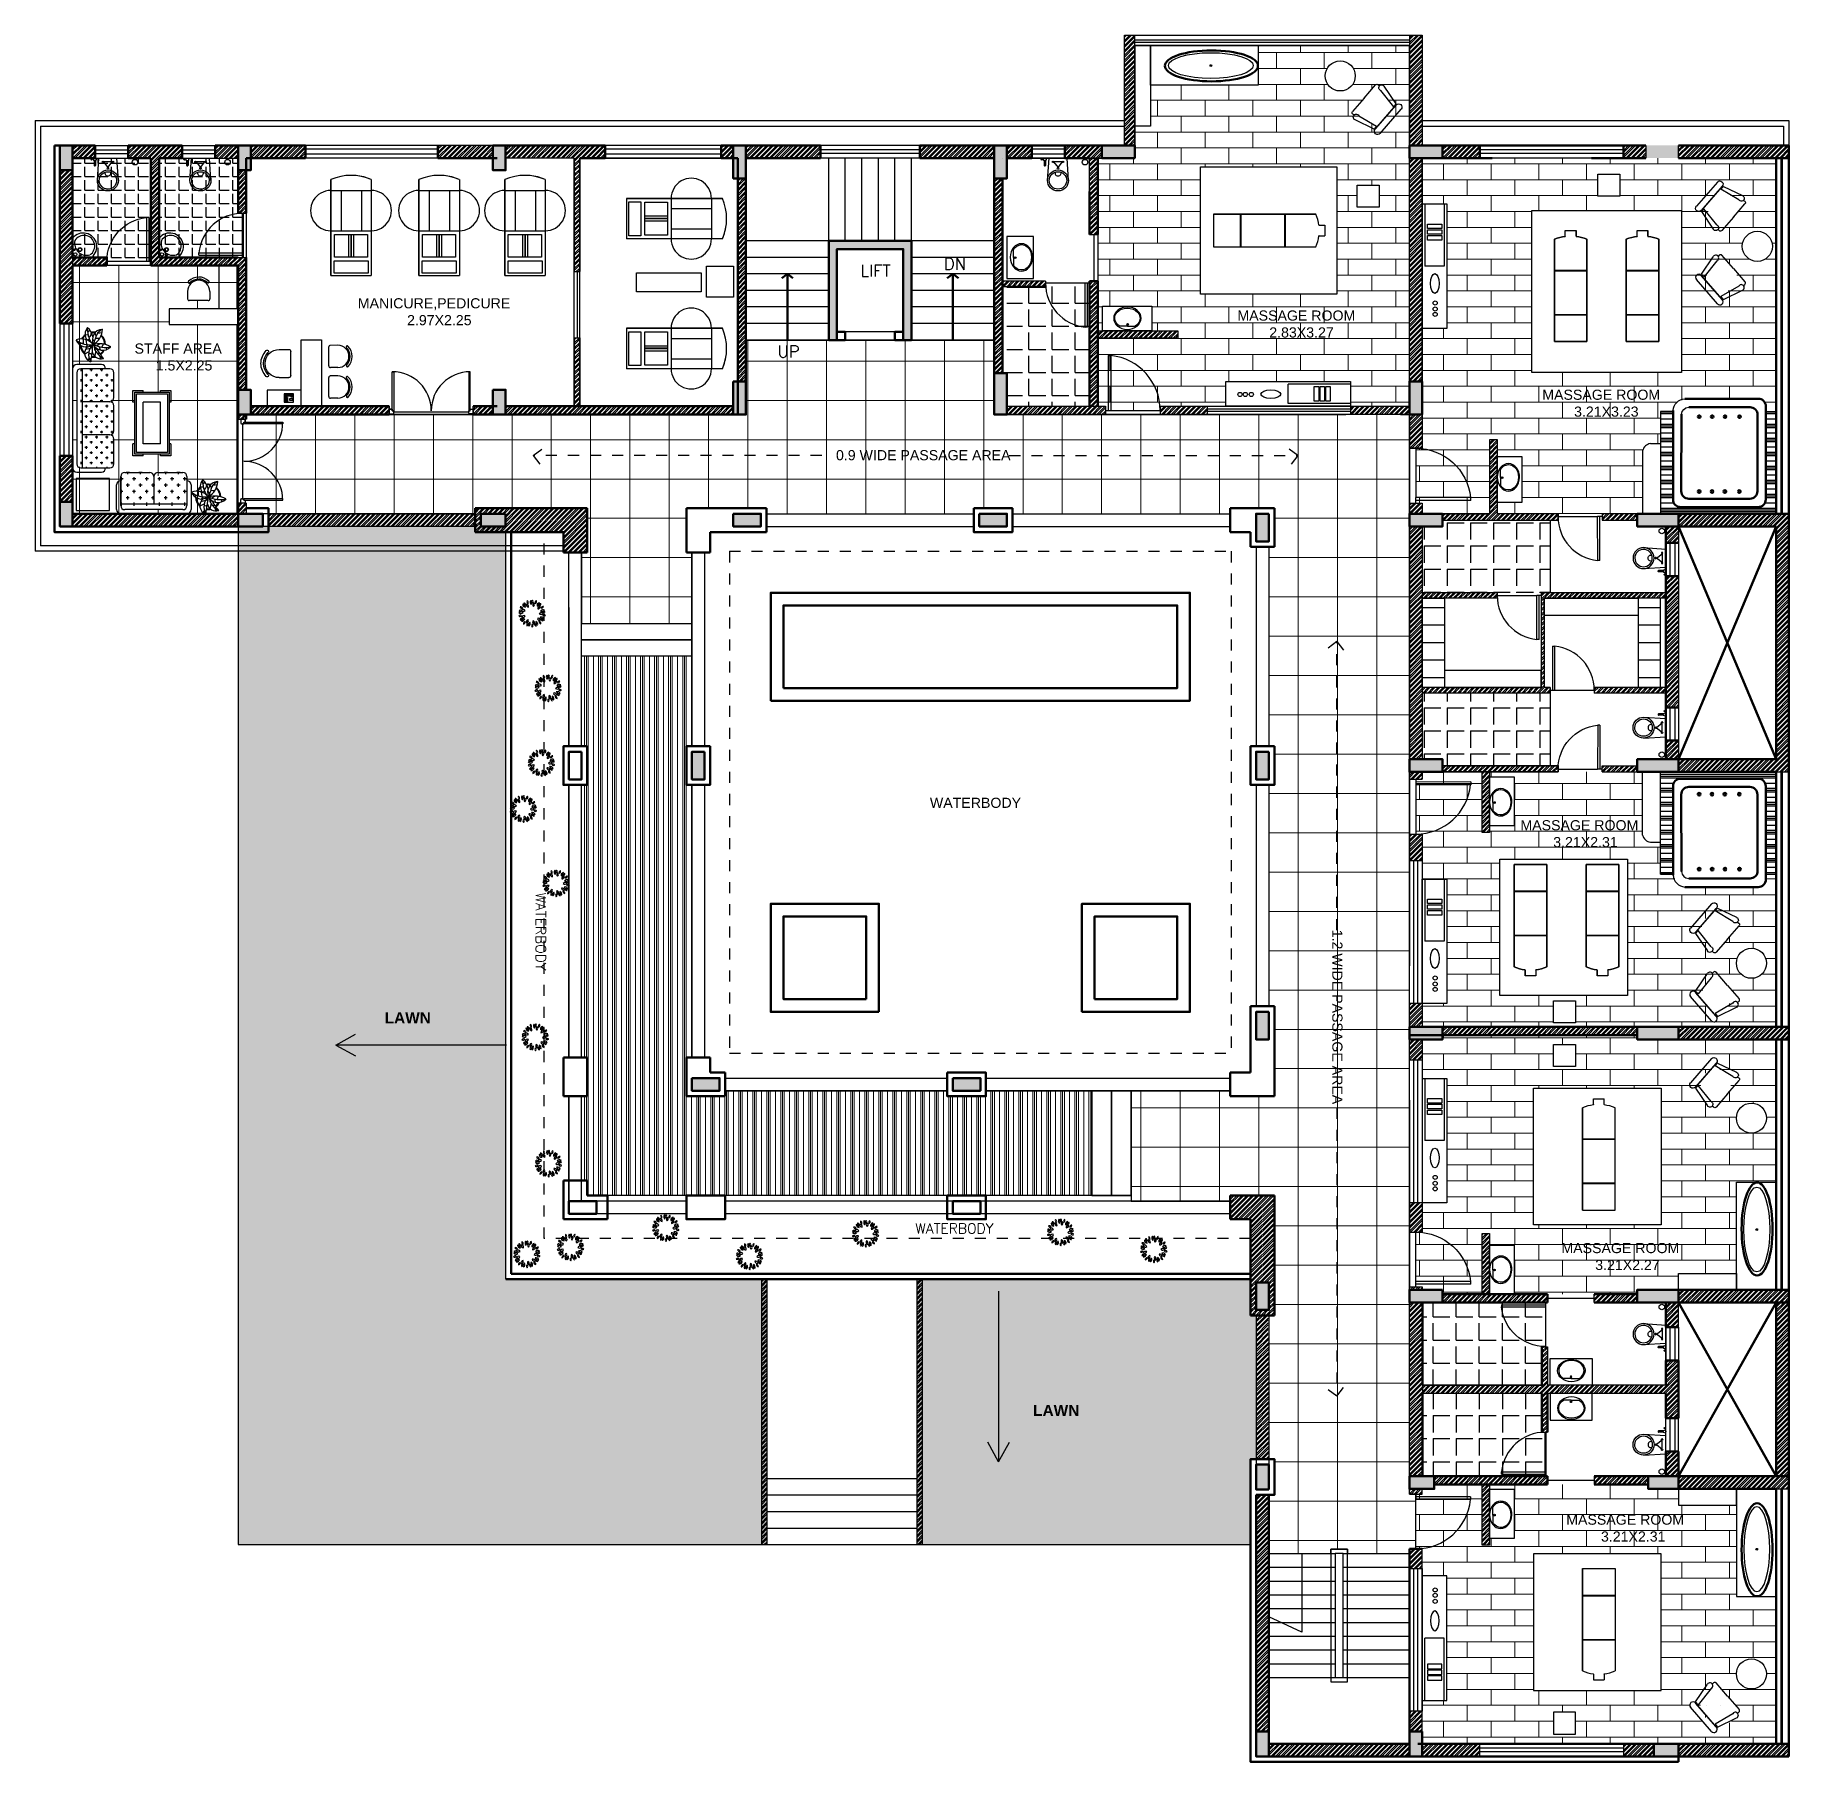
# Model space of a CAD drawing. Header units: millimetres. Extents: x 1521 to 3683, y 1649 to 3322.
# Drawn here: x 1969.13 to 1985.03, y 1656.1 to 1671.76 of the extents above; entities that cross this region are included whole.
import ezdxf
from ezdxf.enums import TextEntityAlignment as Align

# ---------------------------------------------------------------- set-up
doc = ezdxf.new("R2010")
doc.units = ezdxf.units.MM
doc.header["$LTSCALE"] = 0.1
doc.linetypes.add('DASHED', pattern=[0.75, 0.5, -0.25])
doc.linetypes.add('DASHED2', pattern=[0.375, 0.25, -0.125])
for name, color, linetype in [('4', 6, 'Continuous'), ('FURN', 34, 'Continuous'), ('HA', 74, 'Continuous'), ('toilet furniture', 37, 'Continuous')]:
    doc.layers.add(name, color=color, linetype=linetype)
for name, color, linetype, lineweight in [('COL', 1, 'Continuous', 50), ('plan wall', 7, 'Continuous', 25), ('WALL', 7, 'Continuous', 50), ('WIN', 8, 'Continuous', 25)]:
    doc.layers.add(name, color=color, linetype=linetype, lineweight=lineweight)
doc.styles.add('ATTR', font='romans.shx', dxfattribs={"width": 0.8, "height": 2.52})
doc.styles.add('STYLE1', font='arialbd.ttf')
doc.styles.add('style3', font='simplex.shx')
doc.styles.add('WORKING', font='ARIALN.TTF')
pattern_1 = [(45, (1355.396708, 935.387266), (-0.0224506403, 0.0224506403), []), (45, (1355.396708, 935.40314), (-0.0224506403, 0.0224506403), [])]
pattern_2 = [(45, (316.00692, 94.036503), (-0.0224506403, 0.0224506403), []), (45, (316.00692, 94.052378), (-0.0224506403, 0.0224506403), [])]
pattern_3 = [(0, (979.81563, 930.92431), (0, 0.15875), [])]
pattern_4 = [(0, (316.00692, 94.0365), (0, 0.35636287), []), (90, (316.00692, 94.0365), (-0.35636287, 0), [])]
pattern_5 = [(0, (316.00692, 14.58098), (0, 0.144063629), []), (90, (316.00692, 14.58098), (-0.216068436, 0.14406363), [0.14406363, -0.14406363])]
pattern_6 = [(270, (316.00692, 94.0365), (0.20955, 0), [0.1524, -0.05715]), (0, (316.00692, 94.0365), (0, 0.20955), [0.1524, -0.05715])]

msp = doc.modelspace()

# ---------------------------------------------------------------- texts
at = {"ltscale": 0.2, "char_height": 0.091816, "width": 2.429084, "attachment_point": 1, "style": 'WORKING'}
for s, insert in [('\\pi0.53156;{\\f@Arial Unicode MS|b0|i0|c0|p34;MANICURE,PEDICURE\\P\\pi0.87124;   2.97X2.25}', (1971.5214, 1669.3743)), ('\\pi0.6898;{\\f@Arial Unicode MS|b0|i0|c0|p34;MASSAGE ROOM\\P\\pi0.87155;   2.83X3.27}', (1979.3375, 1669.263)), ('\\pi0.82182;{\\f@Arial Unicode MS|b0|i0|c0|p34;STAFF AREA\\P\\pi0.9069;   1.5X2.25}', (1969.2071, 1668.9639)), ('\\pi0.6898;{\\f@Arial Unicode MS|b0|i0|c0|p34;MASSAGE ROOM\\P\\pi0.87142;   3.21X3.23}', (1982.1011, 1668.5452)), ('{\\f@Arial Unicode MS|b0|i0|c0|p34; 0.9 WIDE PASSAGE AREA}', (1976.3524, 1667.9974)), ('{\\f@Arial Unicode MS|b0|i0|c0|p34;WATERBODY}', (1977.2393, 1664.8458)), ('\\pi0.6898;{\\f@Arial Unicode MS|b0|i0|c0|p34;MASSAGE ROOM\\P\\pi0.88029;   3.21X2.31}', (1981.9032, 1664.6423)), ('\\pi0.6898;{\\f@Arial Unicode MS|b0|i0|c0|p34;MASSAGE ROOM\\P\\pi0.85373;    3.21X2.27}', (1982.2747, 1660.8092)), ('\\pi0.6898;{\\f@Arial Unicode MS|b0|i0|c0|p34;MASSAGE ROOM\\P\\pi0.86247;    3.21X2.31}', (1982.3183, 1658.3471))]:
    msp.add_mtext(s, dxfattribs=dict(at, insert=insert))
at = {"ltscale": 0.2, "insert": (1980.9795, 1664.0798), "char_height": 0.091816, "width": 2.429084, "attachment_point": 1, "rotation": 270, "style": 'WORKING'}
msp.add_mtext('\\pi0.43035;{\\f@Arial Unicode MS|b0|i0|c0|p34;1.2 WIDE PASSAGE AREA}', dxfattribs=at)
at = {"char_height": 0.1, "width": 1.501305, "attachment_point": 1, "style": 'STYLE1'}
for insert in [(1972.2963, 1662.9006), (1978.1752, 1659.3415)]:
    msp.add_mtext('LAWN', dxfattribs=dict(at, insert=insert))
at = {"layer": '4', "style": 'style3'}
for s, height, p in [('LIFT', 0.10848, (1976.7457, 1669.5698)), ('DN', 0.10848, (1977.466, 1669.632)), ('UP', 0.10848, (1975.9577, 1668.8373)), ('WATERBODY', 0.09182, (1977.462, 1660.8947))]:
    msp.add_text(s, height=height, dxfattribs=at).set_placement(p, align=Align.CENTER)
msp.add_text('WATERBODY', height=0.09182, rotation=270, dxfattribs=at).set_placement((1973.6657, 1663.6325), align=Align.CENTER)

# ---------------------------------------------------------------- blocks, each defined once
blk = doc.blocks.new('d')
for p, q in [((0.05, 1), (0.05, 0)), ((0.05, 1), (0.1, 1)), ((0.1, 1), (0.1, 0)), ((0, 0), (0.1, 0))]:
    blk.add_line(p, q)
at = {"linetype": 'DASHED2', "ltscale": 500}
blk.add_arc((-0.005, 0), 1.005, 359.9965, 83.9779, dxfattribs=at)
blk = doc.blocks.new('A$C6D011404')
at = {"layer": 'toilet furniture'}
for q in [(118, 64), (434, 64)]:
    blk.add_line((281, 64), q, dxfattribs=at)
for radius in [16.7, 11.9]:
    blk.add_circle((281, 99), radius, dxfattribs=at)
at = {"layer": 'toilet furniture', "extrusion": (0, 0, -1)}
blk.add_ellipse((276, 225), major_axis=(276, -2), ratio=0.815709, start_param=3.141593, end_param=9.424778, dxfattribs=at)
at = {"layer": 'toilet furniture'}
blk.add_open_spline([(118, 64), (58, 102), (22, 162), (20, 223), (20, 225), (20, 227), (20, 268), (36, 309), (113, 396), (192, 429), (355, 430), (435, 397), (529, 293), (543, 225), (505, 126), (475, 90), (434, 64)], degree=3, knots=[5.365258, 5.365258, 5.365258, 5.365258, 6.257078, 6.257078, 6.283185, 6.283185, 6.283185, 6.901165, 6.901165, 7.841015, 7.841015, 8.780865, 8.780865, 9.720714, 9.720714, 10.328696, 10.328696, 10.328696, 10.328696], dxfattribs=at)
blk = doc.blocks.new('A$C5AF141BB')
at = {"layer": 'plan wall'}
for p, q in [((-2.675, -1.104), (-2.675, 0.813)), ((-2.675, 0.813), (-2.675, -1.104)), ((-2.675, 0.813), (-2.675, 0.496)), ((-2.675, 0.813), (-2.675, 0.396)), ((-1.864, 0.813), (-1.864, -1.104)), ((-2.675, 0.592), (-1.864, 0.592)), ((-2.675, 0.396), (-2.675, -0.604)), ((-2.465, 0.592), (-2.465, -0.213)), ((-2.06, 0.592), (-2.06, -0.213)), ((-2.675, -0.213), (-1.864, -0.213)), ((-2.32, -0.285), (-2.32, -0.742)), ((-2.275, -0.285), (-2.275, -0.742)), ((-2.27, -0.285), (-2.27, -0.742)), ((-2.265, -0.285), (-2.265, -0.742)), ((-2.22, -0.285), (-2.22, -0.742)), ((-2.675, -1.104), (-1.864, -1.104))]:
    blk.add_line(p, q, dxfattribs=at)
for points in [[(-2.603, -0.285), (-1.938, -0.285), (-1.938, -0.742), (-2.603, -0.742)], [(-2.605, -0.817), (-1.929, -0.817), (-1.929, -1.061), (-2.605, -1.061)]]:
    blk.add_lwpolyline(points, close=True, dxfattribs=at)
for centre, radius, start, end in [((-2.27, -0.131), 1.027, 66.7488, 113.2523), ((-2.27, -0.131), 1.027, 66.7477, 84.415), ((-2.675, 0.19), 0.403, 89.9668, 270), ((-1.864, 0.19), 0.403, 270, 90.0332)]:
    blk.add_arc(centre, radius, start, end, dxfattribs=at)
blk = doc.blocks.new('chair cor')
for p, q in [((-27.5, 22.5), (-27.5, 4)), ((23.5, 0), (-23.5, 0)), ((27.5, 22.5), (27.5, 4))]:
    blk.add_line(p, q)
for centre, radius, start, end in [((0, 22.5), 27.5, 0, 180), ((-23.4, 45.8), 2.5, 135, 315.221), ((0, 22.5), 35.5, 45.1027, 135.1027), ((0, 22.5), 30.5, 45.1196, 135.1196), ((23.3, 45.9), 2.5, 225, 45.1105), ((-23.5, 4), 4, 179.6528, 270), ((23.5, 4), 4, 270, 0.3472)]:
    blk.add_arc(centre, radius, start, end)
blk = doc.blocks.new('http...pointasearch.autodesk.com.GeneralSymbolsCatalog.idropxml.MULTI_LINE_TELEPHONE.xml.MULTI_LINE_TELEPHONE')
for p, q in [((-4.5, 0), (4.5, 0)), ((-4.5, -10), (-4.5, 0)), ((4.5, 0), (4.5, -10)), ((4.5, -10), (-4.5, -10)), ((-4, -0.5), (-4, -3)), ((-4, -3), (-3.25, -3)), ((-1.25, -0.5), (-3.75, -0.5)), ((-3.75, -0.5), (-3.75, -2.75)), ((-3.75, -2.75), (-3.25, -2.75)), ((-3.75, -9.5), (-3.75, -7.25)), ((-3.75, -7.25), (-3.25, -7.25)), ((-1.25, -9.5), (-3.75, -9.5)), ((-3.25, -1), (-1.75, -1)), ((-3.25, -1), (-3.25, -9)), ((-3.25, -9), (-1.75, -9)), ((-1.75, -9), (-1.75, -1)), ((-1.75, -2.75), (-1.25, -2.75)), ((-1.75, -3), (-1, -3)), ((-1.75, -7.25), (-1.25, -7.25)), ((-1.25, -2.75), (-1.25, -0.5)), ((-1.25, -7.25), (-1.25, -9.5)), ((-1, -3), (-1, -0.5)), ((-0.5, -1.5), (-0.5, -3.5)), ((4, -1.5), (-0.5, -1.5)), ((-0.5, -2.5), (4, -2.5)), ((-0.5, -3.5), (4, -3.5)), ((0.75, -6), (0.75, -9)), ((2.75, -6), (0.75, -6)), ((0.75, -9), (2.75, -9)), ((2.75, -9), (2.75, -6)), ((4, -3.5), (4, -1.5))]:
    blk.add_line(p, q)
at = {"style": 'ATTR', "width": 0.8, "flags": 9}
blk.add_attdef('ESTCODE', (0, 0), '', height=0.0000256, dxfattribs=at)
blk = doc.blocks.new('wash')
for q in [(760.231, 550.54), (760.641, 550.129)]:
    blk.add_line((760.231, 550.129), q)
for centre, radius in [((760.268, 550.293), 0.0189), ((760.29, 550.192), 0.035), ((760.388, 550.297), 0.0432), ((760.388, 550.297), 0.035), ((760.393, 550.173), 0.0189)]:
    blk.add_circle(centre, radius)
for centre, radius, start, end in [((760.463, 550.361), 0.293, 307.396, 142.4088), ((760.477, 550.373), 0.231, 304.1309, 149.3966), ((760.533, 550.433), 0.261, 167.257, 286.2705), ((760.45, 550.362), 0.302, 223.527, 230.3225)]:
    blk.add_arc(centre, radius, start, end)
blk = doc.blocks.new('CORNER')
at = {"ltscale": 0.02}
for p, q in [((836.513, 549.075), (836.513, 548.494)), ((837.117, 549.075), (836.513, 549.075)), ((837.117, 548.494), (837.117, 549.075)), ((836.513, 548.494), (837.117, 548.494))]:
    blk.add_line(p, q, dxfattribs=at)
blk = doc.blocks.new('5 SITE SOFA')
at = {"ltscale": 0.02}
h = blk.add_hatch(dxfattribs=at)
h.set_pattern_fill('CROSS', color=256, scale=0.018084, angle=90, style=0)
h.set_pattern_definition([(180, (1023.91953, 431.48697), (-0.114836516, 0.114836516), [0.05741826, -0.17225477]), (90, (1023.89083, 431.45826), (0.114836516, 0.114836516), [0.05741826, -0.17225477])])
edge = h.paths.add_edge_path()
edge.add_ellipse((837.396, 549.108), major_axis=(-0.053, -0.053), ratio=1, start_angle=225, end_angle=315, ccw=False)
edge.add_line((837.396, 549.183), (837.846, 549.183))
edge.add_ellipse((837.846, 549.108), major_axis=(-0.053, 0.053), ratio=1, start_angle=225, end_angle=315, ccw=False)
edge.add_line((837.921, 549.108), (837.921, 548.608))
edge.add_line((837.921, 548.608), (837.321, 548.608))
edge.add_line((837.321, 548.608), (837.321, 549.108))
edge = h.paths.add_edge_path()
edge.add_ellipse((837.996, 549.108), major_axis=(-0.053, -0.053), ratio=1, start_angle=225, end_angle=315, ccw=False)
edge.add_line((837.996, 549.183), (838.446, 549.183))
edge.add_ellipse((838.446, 549.108), major_axis=(-0.053, 0.053), ratio=1, start_angle=225, end_angle=315, ccw=False)
edge.add_line((838.521, 549.108), (838.521, 548.608))
edge.add_line((838.521, 548.608), (837.921, 548.608))
edge.add_line((837.921, 548.608), (837.921, 549.108))
edge = h.paths.add_edge_path()
edge.add_line((837.321, 548.583), (837.321, 548.608))
edge.add_line((837.321, 548.608), (838.521, 548.608))
edge.add_line((838.521, 548.608), (838.521, 548.583))
edge.add_ellipse((838.446, 548.583), major_axis=(-0.053, -0.053), ratio=1, start_angle=45, end_angle=135, ccw=False)
edge.add_line((838.446, 548.508), (837.396, 548.508))
edge.add_ellipse((837.396, 548.583), major_axis=(-0.053, -0.053), ratio=1, start_angle=-45, end_angle=45, ccw=False)
at = {"linetype": 'Continuous'}
for p, q in [((836.972, 551.139), (836.522, 551.139)), ((836.447, 551.064), (836.447, 549.264)), ((836.522, 550.989), (836.522, 549.339)), ((837.122, 551.064), (836.597, 551.064)), ((836.599, 551.064), (836.599, 551.018)), ((836.599, 550.877), (836.599, 550.83)), ((836.622, 551.064), (836.622, 549.264)), ((836.716, 550.947), (836.669, 550.947)), ((836.693, 550.971), (836.693, 550.924)), ((836.693, 550.783), (836.693, 550.736)), ((836.81, 551.041), (836.763, 551.041)), ((836.81, 550.854), (836.763, 550.854)), ((836.786, 551.064), (836.786, 551.018)), ((836.786, 550.877), (836.786, 550.83)), ((836.904, 550.947), (836.857, 550.947)), ((836.88, 550.971), (836.88, 550.924)), ((836.88, 550.783), (836.88, 550.736)), ((836.997, 551.041), (836.95, 551.041)), ((836.997, 550.854), (836.95, 550.854)), ((836.974, 551.064), (836.974, 551.018)), ((836.974, 550.877), (836.974, 550.83)), ((837.091, 550.947), (837.044, 550.947)), ((837.047, 551.064), (837.047, 551.064)), ((837.068, 550.971), (837.068, 550.924)), ((837.068, 550.783), (837.068, 550.736)), ((837.185, 550.854), (837.138, 550.854)), ((837.161, 550.877), (837.161, 550.83)), ((837.197, 550.539), (837.197, 550.989)), ((836.599, 550.689), (836.599, 550.643)), ((836.599, 550.502), (836.599, 550.455)), ((837.122, 550.464), (836.622, 550.464)), ((836.716, 550.76), (836.669, 550.76)), ((836.716, 550.572), (836.669, 550.572)), ((836.693, 550.596), (836.693, 550.549)), ((836.81, 550.666), (836.763, 550.666)), ((836.81, 550.479), (836.763, 550.479)), ((836.786, 550.689), (836.786, 550.643)), ((836.786, 550.502), (836.786, 550.455)), ((836.904, 550.76), (836.857, 550.76)), ((836.904, 550.572), (836.857, 550.572)), ((836.88, 550.596), (836.88, 550.549)), ((836.997, 550.666), (836.95, 550.666)), ((836.997, 550.479), (836.95, 550.479)), ((836.974, 550.689), (836.974, 550.643)), ((836.974, 550.502), (836.974, 550.455)), ((837.091, 550.76), (837.044, 550.76)), ((837.091, 550.572), (837.044, 550.572)), ((837.068, 550.596), (837.068, 550.549)), ((837.185, 550.666), (837.138, 550.666)), ((837.167, 550.479), (837.138, 550.479)), ((837.161, 550.689), (837.161, 550.643)), ((837.161, 550.502), (837.161, 550.475)), ((836.599, 550.314), (836.599, 550.268)), ((836.716, 550.385), (836.669, 550.385)), ((836.716, 550.197), (836.669, 550.197)), ((836.693, 550.408), (836.693, 550.361)), ((836.693, 550.221), (836.693, 550.174)), ((836.81, 550.291), (836.763, 550.291)), ((836.786, 550.314), (836.786, 550.268)), ((836.904, 550.385), (836.857, 550.385)), ((836.904, 550.197), (836.857, 550.197)), ((836.88, 550.408), (836.88, 550.361)), ((836.88, 550.221), (836.88, 550.174)), ((836.997, 550.291), (836.95, 550.291)), ((836.974, 550.314), (836.974, 550.268)), ((837.091, 550.385), (837.044, 550.385)), ((837.091, 550.197), (837.044, 550.197)), ((837.068, 550.408), (837.068, 550.361)), ((837.068, 550.221), (837.068, 550.174)), ((837.185, 550.291), (837.138, 550.291)), ((837.161, 550.314), (837.161, 550.268)), ((837.197, 549.939), (837.197, 550.389)), ((836.599, 550.127), (836.599, 550.08)), ((836.599, 549.939), (836.599, 549.893)), ((837.122, 549.864), (836.622, 549.864)), ((836.716, 550.01), (836.669, 550.01)), ((836.716, 549.822), (836.669, 549.822)), ((836.693, 550.033), (836.693, 549.986)), ((836.693, 549.846), (836.693, 549.799)), ((836.81, 550.104), (836.763, 550.104)), ((836.81, 549.916), (836.763, 549.916)), ((836.786, 550.127), (836.786, 550.08)), ((836.786, 549.939), (836.786, 549.893)), ((836.904, 550.01), (836.857, 550.01)), ((836.904, 549.822), (836.857, 549.822)), ((836.88, 550.033), (836.88, 549.986)), ((836.88, 549.846), (836.88, 549.799)), ((836.997, 550.104), (836.95, 550.104)), ((836.997, 549.916), (836.95, 549.916)), ((836.974, 550.127), (836.974, 550.08)), ((836.974, 549.939), (836.974, 549.893)), ((837.091, 550.01), (837.044, 550.01)), ((837.091, 549.822), (837.044, 549.822)), ((837.068, 550.033), (837.068, 549.986)), ((837.068, 549.846), (837.068, 549.799)), ((837.185, 550.104), (837.138, 550.104)), ((837.185, 549.916), (837.138, 549.916)), ((837.161, 550.127), (837.161, 550.08)), ((837.161, 549.939), (837.161, 549.893)), ((836.599, 549.752), (836.599, 549.705)), ((836.599, 549.564), (836.599, 549.518)), ((836.716, 549.635), (836.669, 549.635)), ((836.693, 549.658), (836.693, 549.611)), ((836.81, 549.729), (836.763, 549.729)), ((836.81, 549.541), (836.763, 549.541)), ((836.786, 549.752), (836.786, 549.705)), ((836.786, 549.564), (836.786, 549.518)), ((836.904, 549.635), (836.857, 549.635)), ((836.88, 549.658), (836.88, 549.611)), ((836.997, 549.729), (836.95, 549.729)), ((836.997, 549.541), (836.95, 549.541)), ((836.974, 549.752), (836.974, 549.705)), ((836.974, 549.564), (836.974, 549.518)), ((837.091, 549.635), (837.044, 549.635)), ((837.068, 549.658), (837.068, 549.611)), ((837.185, 549.729), (837.138, 549.729)), ((837.185, 549.541), (837.138, 549.541)), ((837.161, 549.752), (837.161, 549.705)), ((837.161, 549.564), (837.161, 549.518)), ((837.197, 549.339), (837.197, 549.789)), ((836.522, 549.189), (836.972, 549.189)), ((836.597, 549.264), (837.122, 549.264)), ((836.599, 549.377), (836.599, 549.33)), ((836.716, 549.447), (836.669, 549.447)), ((836.693, 549.471), (836.693, 549.424)), ((836.693, 549.283), (836.693, 549.264)), ((836.81, 549.354), (836.763, 549.354)), ((836.786, 549.377), (836.786, 549.33)), ((836.904, 549.447), (836.857, 549.447)), ((836.88, 549.471), (836.88, 549.424)), ((836.88, 549.283), (836.88, 549.264)), ((836.997, 549.354), (836.95, 549.354)), ((836.974, 549.377), (836.974, 549.33)), ((837.091, 549.447), (837.044, 549.447)), ((837.047, 549.264), (837.047, 549.264)), ((837.068, 549.471), (837.068, 549.424)), ((837.068, 549.283), (837.068, 549.264)), ((837.185, 549.354), (837.138, 549.354)), ((837.161, 549.377), (837.161, 549.33)), ((837.246, 548.508), (837.246, 548.958)), ((837.321, 549.108), (837.321, 548.608)), ((837.321, 548.583), (837.321, 549.108)), ((837.321, 549.033), (837.321, 549.033)), ((837.396, 549.183), (837.846, 549.183)), ((837.396, 549.183), (837.846, 549.183)), ((837.921, 549.108), (837.921, 548.608)), ((837.996, 549.183), (838.446, 549.183)), ((838.521, 549.108), (838.521, 548.583)), ((838.521, 549.033), (838.521, 549.033)), ((838.596, 548.958), (838.596, 548.508)), ((838.521, 548.608), (837.321, 548.608)), ((838.521, 548.433), (837.321, 548.433)), ((838.446, 548.508), (837.396, 548.508))]:
    blk.add_line(p, q, dxfattribs=at)
for centre, start, end in [((836.522, 551.064), 90, 180), ((836.972, 551.064), 0, 90), ((836.597, 550.989), 90, 180), ((837.122, 550.989), 0, 90), ((837.122, 550.539), 270, 0), ((837.122, 550.389), 0, 90), ((837.122, 549.939), 270, 0), ((837.122, 549.939), 270, 0), ((837.122, 549.789), 0, 90), ((837.122, 549.789), 0, 90), ((836.522, 549.264), 180, 270), ((836.597, 549.339), 180, 270), ((836.972, 549.264), 270, 0), ((837.122, 549.339), 270, 0), ((837.321, 548.958), 90, 180), ((837.396, 549.108), 90, 180), ((837.396, 549.108), 90, 180), ((837.396, 549.108), 90, 180), ((837.846, 549.108), 0, 90), ((837.996, 549.108), 90, 180), ((838.446, 549.108), 0, 90), ((838.521, 548.958), 0, 90), ((837.396, 548.583), 180, 270), ((838.446, 548.583), 270, 0), ((837.321, 548.508), 180, 270), ((838.521, 548.508), 270, 0)]:
    blk.add_arc(centre, 0.075, start, end, dxfattribs=at)
blk.add_blockref('CORNER', (0, 0))
blk = doc.blocks.new('cenre table')
for p, q in [((-66.6, 25.5), (-66.6, 40.1)), ((-66.6, 40.1), (-49.3, 40.1)), ((-66.6, 25.5), (-64.1, 25.5)), ((-64.1, 37.6), (25.9, 37.6)), ((-64.1, -12.4), (-64.1, 37.6)), ((-61.7, 35.2), (23.4, 35.2)), ((-61.7, -9.9), (-61.7, 35.2)), ((-49.3, 37.6), (-49.3, 40.1)), ((-49.3, 25.5), (11.3, 25.5)), ((-49.3, 0), (-49.3, 25.5)), ((11.3, 37.6), (11.3, 40.1)), ((11.3, 40.1), (28.3, 40.1)), ((11.3, 0), (11.3, 25.5)), ((23.4, 35.2), (23.4, -9.9)), ((25.9, 37.6), (25.9, -12.4)), ((25.9, 25.5), (28.3, 25.5)), ((28.3, 40.1), (28.3, 25.5)), ((-66.6, -14.8), (-66.6, 0)), ((-66.6, 0), (-64.1, 0)), ((-49.3, 0), (11.3, 0)), ((25.9, 0), (28.3, 0)), ((28.3, 0), (28.3, -14.8)), ((-49.3, -14.8), (-66.6, -14.8)), ((25.9, -12.4), (-64.1, -12.4)), ((23.4, -9.9), (-61.7, -9.9)), ((-49.3, -14.8), (-49.3, -12.4)), ((11.3, -14.8), (11.3, -12.4)), ((28.3, -14.8), (11.3, -14.8))]:
    blk.add_line(p, q)
blk = doc.blocks.new('A$C4F6C003E')
at = {"color": 80}
for p, q in [((-0.699, -0.467), (-0.699, -0.468)), ((-0.693, -0.471), (-0.694, -0.472)), ((-0.694, -0.474), (-0.694, -0.474)), ((-0.688, -0.477), (-0.691, -0.477)), ((-0.686, -0.479), (-0.688, -0.477))]:
    blk.add_line(p, q, dxfattribs=at)
at = {"layer": 'FURN', "color": 104}
for p, q in [((-0.638, 0.076), (-0.644, 0.091)), ((-0.63, 0.057), (-0.638, 0.076)), ((-0.633, 0.018), (-0.567, 0.017)), ((-0.627, 0.036), (-0.63, 0.057)), ((-0.602, 0.092), (-0.618, 0.117)), ((-0.601, 0.126), (-0.602, 0.127)), ((-0.567, 0.017), (-0.547, 0.021)), ((-0.891, -0.088), (-0.929, -0.066)), ((-0.907, -0.114), (-0.914, -0.12)), ((-0.89, -0.088), (-0.907, -0.114)), ((-0.86, -0.281), (-0.904, -0.286)), ((-0.883, -0.316), (-0.884, -0.317)), ((-0.884, -0.317), (-0.884, -0.319)), ((-0.881, -0.314), (-0.883, -0.316)), ((-0.88, -0.314), (-0.881, -0.314)), ((-0.878, -0.31), (-0.88, -0.311)), ((-0.88, -0.311), (-0.88, -0.314)), ((-0.877, -0.31), (-0.878, -0.31)), ((-0.875, -0.307), (-0.877, -0.307)), ((-0.877, -0.307), (-0.877, -0.31)), ((-0.873, -0.304), (-0.875, -0.305)), ((-0.875, -0.305), (-0.875, -0.307)), ((-0.872, -0.301), (-0.873, -0.302)), ((-0.873, -0.302), (-0.873, -0.304)), ((-0.87, -0.299), (-0.872, -0.301)), ((-0.869, -0.297), (-0.87, -0.297)), ((-0.87, -0.297), (-0.87, -0.299)), ((-0.867, -0.294), (-0.869, -0.294)), ((-0.869, -0.294), (-0.869, -0.297)), ((-0.866, -0.291), (-0.867, -0.293)), ((-0.867, -0.293), (-0.867, -0.294)), ((-0.864, -0.287), (-0.866, -0.29)), ((-0.866, -0.29), (-0.866, -0.291)), ((-0.774, -0.21), (-0.865, -0.186)), ((-0.861, -0.284), (-0.864, -0.287)), ((-0.86, -0.281), (-0.861, -0.284)), ((-0.858, -0.281), (-0.86, -0.281)), ((-0.849, -0.276), (-0.858, -0.279)), ((-0.858, -0.279), (-0.858, -0.281)), ((-0.855, -0.279), (-0.851, -0.304)), ((-0.851, -0.304), (-0.85, -0.313)), ((-0.84, -0.267), (-0.849, -0.276)), ((-0.837, -0.264), (-0.84, -0.267)), ((-0.835, -0.262), (-0.837, -0.264)), ((-0.832, -0.261), (-0.835, -0.262)), ((-0.83, -0.259), (-0.832, -0.261)), ((-0.829, -0.256), (-0.83, -0.258)), ((-0.83, -0.258), (-0.83, -0.259)), ((-0.827, -0.253), (-0.829, -0.254)), ((-0.829, -0.254), (-0.829, -0.256)), ((-0.826, -0.251), (-0.827, -0.253)), ((-0.807, -0.114), (-0.826, -0.133)), ((-0.823, -0.248), (-0.826, -0.251)), ((-0.82, -0.245), (-0.823, -0.248)), ((-0.817, -0.244), (-0.82, -0.245)), ((-0.781, -0.08), (-0.819, -0.006)), ((-0.814, -0.241), (-0.817, -0.244)), ((-0.804, -0.238), (-0.814, -0.241)), ((-0.809, -0.077), (-0.807, -0.114)), ((-0.801, -0.236), (-0.804, -0.238)), ((-0.804, -0.237), (-0.802, -0.264)), ((-0.802, -0.264), (-0.801, -0.278)), ((-0.8, -0.233), (-0.801, -0.236)), ((-0.797, -0.23), (-0.8, -0.233)), ((-0.795, -0.23), (-0.797, -0.23)), ((-0.794, -0.228), (-0.795, -0.23)), ((-0.791, -0.225), (-0.794, -0.228)), ((-0.789, -0.222), (-0.791, -0.225)), ((-0.787, -0.222), (-0.789, -0.222)), ((-0.787, -0.143), (-0.787, -0.145)), ((-0.786, -0.221), (-0.787, -0.222)), ((-0.784, -0.219), (-0.786, -0.221)), ((-0.781, -0.216), (-0.784, -0.219)), ((-0.78, -0.216), (-0.781, -0.216)), ((-0.778, -0.215), (-0.78, -0.216)), ((-0.775, -0.212), (-0.778, -0.215)), ((-0.774, -0.21), (-0.775, -0.212)), ((-0.772, -0.21), (-0.774, -0.21)), ((-0.769, -0.207), (-0.772, -0.21)), ((-0.768, -0.205), (-0.769, -0.207)), ((-0.764, -0.204), (-0.768, -0.205)), ((-0.763, -0.202), (-0.764, -0.202)), ((-0.764, -0.202), (-0.764, -0.204)), ((-0.76, -0.201), (-0.763, -0.202)), ((-0.758, -0.199), (-0.76, -0.201)), ((-0.757, -0.198), (-0.758, -0.199)), ((-0.754, -0.198), (-0.757, -0.198)), ((-0.748, -0.195), (-0.754, -0.198)), ((-0.746, -0.193), (-0.748, -0.195)), ((-0.744, -0.193), (-0.746, -0.193)), ((-0.687, -0.271), (-0.745, -0.285)), ((-0.743, -0.19), (-0.744, -0.192)), ((-0.744, -0.192), (-0.744, -0.193)), ((-0.741, -0.19), (-0.743, -0.19)), ((-0.74, -0.187), (-0.741, -0.187)), ((-0.741, -0.187), (-0.74, -0.187)), ((-0.74, -0.189), (-0.741, -0.189)), ((-0.741, -0.189), (-0.741, -0.19)), ((-0.738, -0.025), (-0.74, -0.02)), ((-0.721, -0.185), (-0.74, -0.187)), ((-0.74, -0.187), (-0.74, -0.189)), ((-0.716, -0.105), (-0.738, -0.025)), ((-0.725, -0.244), (-0.725, -0.245)), ((-0.723, -0.241), (-0.724, -0.242)), ((-0.722, -0.183), (-0.722, -0.222)), ((-0.694, -0.182), (-0.721, -0.185)), ((-0.711, -0.145), (-0.714, -0.153)), ((-0.698, -0.119), (-0.711, -0.145)), ((-0.71, -0.213), (-0.711, -0.213)), ((-0.711, -0.213), (-0.711, -0.215)), ((-0.708, -0.213), (-0.71, -0.213)), ((-0.681, -0.182), (-0.694, -0.182)), ((-0.686, -0.043), (-0.688, -0.031)), ((-0.672, -0.048), (-0.688, -0.031)), ((-0.681, -0.127), (-0.684, -0.079)), ((-0.649, -0.067), (-0.672, -0.048)), ((-0.672, -0.219), (-0.636, -0.273)), ((-0.648, -0.159), (-0.649, -0.147)), ((-0.649, -0.169), (-0.642, -0.165)), ((-0.647, -0.046), (-0.586, -0.038)), ((-0.636, -0.273), (-0.635, -0.273)), ((-0.635, -0.178), (-0.586, -0.184)), ((-0.618, -0.13), (-0.582, -0.112)), ((-0.6, -0.181), (-0.599, -0.182)), ((-0.586, -0.038), (-0.559, -0.03)), ((-0.586, -0.184), (-0.585, -0.184)), ((-0.585, -0.184), (-0.547, -0.148)), ((-0.585, -0.184), (-0.583, -0.185)), ((-0.583, -0.185), (-0.582, -0.187)), ((-0.582, -0.112), (-0.58, -0.11)), ((-0.582, -0.187), (-0.58, -0.187)), ((-0.58, -0.11), (-0.579, -0.109)), ((-0.58, -0.187), (-0.577, -0.189)), ((-0.579, -0.109), (-0.577, -0.109)), ((-0.577, -0.109), (-0.576, -0.107)), ((-0.577, -0.189), (-0.576, -0.19)), ((-0.576, -0.107), (-0.574, -0.107)), ((-0.576, -0.19), (-0.572, -0.192)), ((-0.574, -0.107), (-0.574, -0.106)), ((-0.574, -0.106), (-0.571, -0.106)), ((-0.572, -0.192), (-0.563, -0.193)), ((-0.571, -0.104), (-0.569, -0.103)), ((-0.571, -0.106), (-0.571, -0.104)), ((-0.569, -0.103), (-0.568, -0.103)), ((-0.568, -0.103), (-0.566, -0.101)), ((-0.566, -0.101), (-0.565, -0.101)), ((-0.55, -0.098), (-0.565, -0.044)), ((-0.565, -0.101), (-0.563, -0.1)), ((-0.563, -0.1), (-0.551, -0.1)), ((-0.563, -0.193), (-0.562, -0.195)), ((-0.562, -0.195), (-0.56, -0.196)), ((-0.56, -0.196), (-0.559, -0.196)), ((-0.559, -0.196), (-0.556, -0.199)), ((-0.556, -0.199), (-0.546, -0.201)), ((-0.551, -0.1), (-0.548, -0.096)), ((-0.548, -0.096), (-0.546, -0.096)), ((-0.546, -0.096), (-0.54, -0.093)), ((-0.546, -0.201), (-0.543, -0.202)), ((-0.543, -0.202), (-0.54, -0.205)), ((-0.54, -0.093), (-0.539, -0.093)), ((-0.54, -0.205), (-0.528, -0.207)), ((-0.539, -0.093), (-0.537, -0.092)), ((-0.537, -0.092), (-0.534, -0.09)), ((-0.534, -0.09), (-0.522, -0.09)), ((-0.531, -0.24), (-0.534, -0.272)), ((-0.534, -0.272), (-0.534, -0.28)), ((-0.53, -0.208), (-0.531, -0.24)), ((-0.528, -0.207), (-0.519, -0.208)), ((-0.522, -0.09), (-0.52, -0.089)), ((-0.522, -0.09), (-0.5, -0.105)), ((-0.52, -0.089), (-0.517, -0.089)), ((-0.519, -0.208), (-0.506, -0.212)), ((-0.517, -0.089), (-0.516, -0.087)), ((-0.516, -0.087), (-0.514, -0.086)), ((-0.514, -0.086), (-0.511, -0.086)), ((-0.511, -0.086), (-0.51, -0.084)), ((-0.51, -0.084), (-0.508, -0.084)), ((-0.508, -0.083), (-0.505, -0.081)), ((-0.508, -0.084), (-0.508, -0.083)), ((-0.506, -0.212), (-0.497, -0.215)), ((-0.505, -0.081), (-0.503, -0.081)), ((-0.503, -0.081), (-0.503, -0.08)), ((-0.503, -0.08), (-0.502, -0.08)), ((-0.502, -0.08), (-0.5, -0.078)), ((-0.5, -0.078), (-0.482, -0.077)), ((-0.5, -0.105), (-0.48, -0.115)), ((-0.497, -0.215), (-0.488, -0.216)), ((-0.488, -0.216), (-0.485, -0.219)), ((-0.486, -0.216), (-0.441, -0.195)), ((-0.485, -0.219), (-0.483, -0.221)), ((-0.483, -0.221), (-0.482, -0.224)), ((-0.482, -0.077), (-0.479, -0.077)), ((-0.482, -0.224), (-0.467, -0.227)), ((-0.48, -0.115), (-0.464, -0.126)), ((-0.479, -0.077), (-0.477, -0.075)), ((-0.477, -0.075), (-0.474, -0.075)), ((-0.474, -0.075), (-0.474, -0.073)), ((-0.474, -0.073), (-0.463, -0.073)), ((-0.466, -0.015), (-0.468, -0.072)), ((-0.467, -0.068), (-0.467, -0.072)), ((-0.467, -0.227), (-0.465, -0.228)), ((-0.465, -0.228), (-0.462, -0.23)), ((-0.464, -0.126), (-0.449, -0.126)), ((-0.463, -0.073), (-0.462, -0.072)), ((-0.462, -0.072), (-0.45, -0.072)), ((-0.462, -0.23), (-0.453, -0.239)), ((-0.453, -0.239), (-0.437, -0.242)), ((-0.45, -0.072), (-0.45, -0.07)), ((-0.45, -0.07), (-0.447, -0.07)), ((-0.449, -0.126), (-0.433, -0.13)), ((-0.447, -0.07), (-0.447, -0.069)), ((-0.447, -0.069), (-0.444, -0.069)), ((-0.444, -0.069), (-0.434, -0.067)), ((-0.441, -0.195), (-0.438, -0.192)), ((-0.437, -0.242), (-0.434, -0.245)), ((-0.434, -0.067), (-0.419, -0.066)), ((-0.434, -0.245), (-0.431, -0.247)), ((-0.433, -0.244), (-0.432, -0.28)), ((-0.432, -0.28), (-0.427, -0.31)), ((-0.431, -0.247), (-0.428, -0.25)), ((-0.428, -0.25), (-0.425, -0.251)), ((-0.427, -0.31), (-0.426, -0.321)), ((-0.425, -0.251), (-0.425, -0.253)), ((-0.425, -0.253), (-0.422, -0.256)), ((-0.422, -0.256), (-0.42, -0.259)), ((-0.421, -0.066), (-0.4, -0.085)), ((-0.42, -0.259), (-0.417, -0.262)), ((-0.419, -0.066), (-0.417, -0.066)), ((-0.417, -0.066), (-0.417, -0.064)), ((-0.417, -0.064), (-0.413, -0.064)), ((-0.417, -0.262), (-0.405, -0.271)), ((-0.413, -0.064), (-0.413, -0.063)), ((-0.413, -0.063), (-0.408, -0.063)), ((-0.408, -0.063), (-0.407, -0.061)), ((-0.407, -0.061), (-0.402, -0.061)), ((-0.385, -0.269), (-0.406, -0.271)), ((-0.405, -0.271), (-0.404, -0.274)), ((-0.404, -0.274), (-0.401, -0.277)), ((-0.402, -0.061), (-0.401, -0.06)), ((-0.401, -0.06), (-0.387, -0.06)), ((-0.401, -0.277), (-0.399, -0.281)), ((-0.4, -0.085), (-0.38, -0.096)), ((-0.399, -0.281), (-0.397, -0.282)), ((-0.397, -0.282), (-0.397, -0.284)), ((-0.397, -0.284), (-0.396, -0.285)), ((-0.396, -0.285), (-0.374, -0.307)), ((-0.393, -0.06), (-0.386, -0.028)), ((-0.387, -0.06), (-0.385, -0.058)), ((-0.385, -0.058), (-0.348, -0.058)), ((-0.348, -0.058), (-0.348, -0.057)), ((-0.348, -0.057), (-0.344, -0.057)), ((-0.344, -0.057), (-0.341, -0.055)), ((-0.339, -0.057), (-0.342, -0.057)), ((-0.342, -0.057), (-0.342, -0.058)), ((-0.341, -0.055), (-0.338, -0.055)), ((-0.338, -0.055), (-0.339, -0.055)), ((-0.339, -0.055), (-0.339, -0.057)), ((-0.896, -0.342), (-0.898, -0.343)), ((-0.898, -0.343), (-0.898, -0.347)), ((-0.895, -0.34), (-0.896, -0.34)), ((-0.896, -0.34), (-0.896, -0.342)), ((-0.893, -0.337), (-0.895, -0.337)), ((-0.895, -0.337), (-0.895, -0.34)), ((-0.892, -0.334), (-0.893, -0.334)), ((-0.893, -0.334), (-0.893, -0.337)), ((-0.89, -0.33), (-0.892, -0.333)), ((-0.892, -0.333), (-0.892, -0.334)), ((-0.889, -0.327), (-0.89, -0.33)), ((-0.887, -0.327), (-0.889, -0.327)), ((-0.886, -0.324), (-0.887, -0.325)), ((-0.887, -0.325), (-0.887, -0.327)), ((-0.884, -0.319), (-0.886, -0.322)), ((-0.886, -0.322), (-0.886, -0.324)), ((-0.698, -0.391), (-0.738, -0.406)), ((-0.711, -0.452), (-0.712, -0.452)), ((-0.695, -0.32), (-0.639, -0.345)), ((-0.643, -0.363), (-0.641, -0.363)), ((-0.639, -0.345), (-0.638, -0.347)), ((-0.373, -0.32), (-0.371, -0.322)), ((-0.371, -0.322), (-0.371, -0.324)), ((-0.371, -0.324), (-0.37, -0.324)), ((-0.37, -0.324), (-0.37, -0.328)), ((-0.37, -0.328), (-0.368, -0.328))]:
    blk.add_line(p, q, dxfattribs=at)
at = {"layer": 'FURN', "color": 13, "linetype": 'Continuous'}
for radius, start, end in [(0.229, 92.0085, 139.2667), (0.216, 94.3732, 135.9175), (0.216, 40.5822, 61.581), (0.229, 38.2743, 63.1643), (0.229, 173.4608, 191.8838), (0.216, 173.4608, 189.0491), (0.229, 218.5403, 244.4153), (0.216, 218.5403, 241.6884), (0.216, 270.3868, 318.4285), (0.229, 270.3868, 318.4285), (0.216, 349.8409, 6.6031), (0.229, 347.6708, 7.877)]:
    blk.add_arc((-0.649, -0.155), radius, start, end, dxfattribs=at)
at = {"layer": 'FURN', "color": 104}
for centre, radius, start, end in [((-0.497, -0.032), 0.192, 109.471, 217.6626), ((-0.239, -0.103), 0.412, 142.8217, 188.0245), ((-0.819, 0.056), 0.274, 308.8391, 19.6196), ((-0.83, -0.324), 0.246, 41.0592, 121.9129), ((-0.808, -0.164), 0.16, 38.8712, 161.9063), ((0.213, 6.639), 6.855, 260.1553, 262.7568), ((-0.746, -0.297), 0.158, 103.1475, 196.9774), ((-7.947, 9.837), 12.385, 304.6919, 305.7457), ((-0.551, -0.334), 0.2, 118.4356, 225.6749), ((-0.224, -0.376), 0.474, 154.1354, 192.2681), ((-1.033, -0.28), 0.399, 330.2029, 17.3754), ((-0.361, -0.004), 0.324, 208.3268, 268.7298), ((-0.56, -0.335), 0.189, 4.225, 115.7138), ((-0.459, -0.199), 0.186, 50.5429, 124.8443), ((-0.56, 0.127), 0.286, 280.7721, 319.7168)]:
    blk.add_arc(centre, radius, start, end, dxfattribs=at)
blk = doc.blocks.new('AH19E')
for centre, radius, start, end in [((-0.447, -0.065), 0.0753, 42.86392, 138.57818), ((-0.423, 0), 0.127, 38.65709, 111.15834), ((-0.377, 0.174), 0.108, 210.70899, 299.10644), ((-0.422, 0.133), 0.059, 13.31145, 125.5828), ((-0.393, 0.208), 0.0681, 203.4613, 295.43295), ((-0.383, 0.235), 0.0753, 2.86392, 98.57818), ((-0.308, 0.327), 0.0887, 191.70154, 269.74057), ((-0.313, 0.119), 0.0835, 13.2488, 122.58322), ((-0.271, 0.222), 0.0926, 200.50355, 295.32847), ((-0.175, 0.372), 0.108, 170.70899, 259.10644), ((-0.323, 0.269), 0.127, 358.65709, 71.15834), ((-0.166, 0.41), 0.0681, 163.4613, 255.43295), ((-0.236, 0.37), 0.059, 333.31145, 85.5828), ((-0.064, 0.342), 0.0926, 160.50355, 255.32847), ((-0.162, 0.29), 0.0835, 333.2488, 82.58322), ((-0.024, 0.446), 0.0887, 151.70154, 229.74057), ((-0.141, 0.423), 0.0753, 322.86392, 58.57818), ((0.106, 0.395), 0.108, 130.70899, 219.10644), ((-0.073, 0.411), 0.127, 318.65709, 31.15834), ((0.137, 0.418), 0.0681, 123.4613, 215.43295), ((0.172, 0.3), 0.0926, 120.50355, 215.32847), ((0.058, 0.432), 0.059, 293.31145, 45.5828), ((0.064, 0.323), 0.0835, 293.2488, 42.58322), ((0.27, 0.354), 0.0887, 111.70154, 189.74057), ((0.165, 0.412), 0.0753, 282.86392, 18.57818), ((0.337, 0.231), 0.108, 90.70899, 179.10644), ((0.21, 0.359), 0.127, 278.65709, 351.15834), ((0.326, 0.116), 0.0926, 80.50355, 175.32847), ((0.258, 0.204), 0.0835, 253.2488, 2.58322), ((0.375, 0.229), 0.0681, 83.4613, 175.43295), ((0.324, 0.291), 0.059, 253.31145, 5.5828), ((0.408, -0.042), 0.108, 50.70899, 139.10644), ((0.393, 0.137), 0.127, 238.65709, 311.15834), ((0.435, 0.095), 0.0887, 71.70154, 149.74057), ((0.393, 0.207), 0.0753, 242.86392, 338.57818), ((-0.449, 0.054), 0.0887, 231.70154, 309.74057), ((-0.411, -0.168), 0.059, 53.31145, 165.5828), ((-0.438, -0.092), 0.0681, 243.4613, 335.43295), ((-0.327, -0.271), 0.127, 78.65709, 151.15834), ((-0.403, -0.108), 0.108, 250.70899, 339.10644), ((-0.319, -0.109), 0.0835, 53.2488, 162.58322), ((-0.353, -0.003), 0.0926, 240.50355, 335.32847), ((-0.382, -0.246), 0.0887, 271.70154, 349.74057), ((-0.304, -0.336), 0.0753, 82.86392, 178.57818), ((-0.21, -0.392), 0.059, 93.31145, 205.5828), ((-0.279, -0.351), 0.0681, 283.4613, 15.43295), ((-0.178, -0.287), 0.0835, 93.2488, 202.58322), ((-0.272, -0.228), 0.0926, 280.50355, 15.32847), ((-0.08, -0.417), 0.127, 118.65709, 191.15834), ((-0.243, -0.34), 0.108, 290.70899, 19.10644), ((-0.019, -0.452), 0.0753, 122.86392, 218.57818), ((-0.137, -0.432), 0.0887, 311.70154, 29.74057), ((0.045, -0.333), 0.0835, 133.2488, 242.58322), ((-0.064, -0.348), 0.0926, 320.50355, 55.32847), ((0.088, -0.434), 0.059, 133.31145, 245.5828), ((0.009, -0.447), 0.0681, 323.4613, 55.43295), ((0.204, -0.369), 0.127, 158.65709, 231.15834), ((0.03, -0.415), 0.108, 330.70899, 59.10644), ((0.246, -0.225), 0.0835, 173.2488, 282.58322), ((0.172, -0.307), 0.0926, 0.50355, 95.32847), ((0.272, -0.357), 0.0753, 162.86392, 258.57818), ((0.17, -0.418), 0.0887, 351.70154, 69.74057), ((0.326, -0.124), 0.0926, 40.50355, 135.32847), ((0.33, -0.013), 0.0835, 213.2488, 322.58322), ((0.287, -0.298), 0.108, 10.70899, 99.10644), ((0.39, -0.15), 0.127, 198.65709, 271.15834), ((0.343, -0.275), 0.059, 173.31145, 285.5828), ((0.291, -0.336), 0.0681, 3.4613, 95.43295), ((0.396, -0.21), 0.0887, 31.70154, 109.74057), ((0.435, -0.097), 0.0753, 202.86392, 298.57818), ((0.436, -0.069), 0.0681, 43.4613, 135.43295), ((0.437, 0.012), 0.059, 213.31145, 325.5828)]:
    blk.add_arc(centre, radius, start, end)
blk = doc.blocks.new('FT3')
at = {"xscale": 84, "yscale": 84, "zscale": 9, "rotation": 210}
blk.add_blockref('AH19E', (-2.3, -2.6), dxfattribs=at)
blk = doc.blocks.new('TR6')
blk.add_blockref('FT3', (2.4, 1))
blk = doc.blocks.new('A$C708C57D5')
for p, q in [((0.03, -0.56), (0.033, -2.393)), ((1.626, -0.41), (0.18, -0.41)), ((1.548, -0.58), (0.342, -0.58)), ((1.855, -0.643), (1.858, -2.393)), ((0.192, -0.73), (0.195, -2.23)), ((1.692, -0.718), (1.695, -2.23)), ((1.548, -2.38), (0.342, -2.38)), ((1.545, -2.38), (0.345, -2.38)), ((1.708, -2.543), (0.183, -2.543))]:
    blk.add_line(p, q)
for centre in [(0.55, -0.763), (0.834, -0.763), (1.087, -0.763), (1.341, -0.763), (0.553, -2.238), (0.837, -2.238), (1.09, -2.238), (1.344, -2.238)]:
    blk.add_circle(centre, 0.0261)
for centre, start, end in [((0.18, -0.56), 90, 180), ((0.342, -0.73), 90, 180), ((0.183, -2.393), 180, 270), ((0.345, -2.23), 180, 270), ((1.545, -2.23), 270, 360), ((1.708, -2.393), 270, 0)]:
    blk.add_arc(centre, 0.15, start, end)
at = {"layer": 'plan wall'}
for centre, radius, start, end in [((1.548, -0.724), 0.144, 2.2545, 90.0839), ((1.61, -0.655), 0.245, 2.6955, 86.2976)]:
    blk.add_arc(centre, radius, start, end, dxfattribs=at)
blk = doc.blocks.new('A$C01EB0BB3')
for p, q in [((-0.097, 0.064), (-0.097, 0.064)), ((-0.047, 0.114), (0.447, 0.114)), ((-0.047, 0.014), (0.447, 0.014)), ((0.497, 0.064), (0.497, 0.064))]:
    blk.add_line(p, q)
at = {"linetype": 'Continuous'}
for p, q in [((0, 0), (-0.057, 0)), ((-0.057, -0.314), (0, 0)), ((-0.035, 0.014), (-0.037, 0.001)), ((-0.035, 0.014), (0.435, 0.014)), ((0.4, 0), (0.457, 0)), ((0.457, -0.314), (0.4, 0)), ((0.437, 0), (0.435, 0.014)), ((0.457, 0), (0.543, -0.314)), ((-0.057, 0), (-0.143, -0.314)), ((-0.096, -0.376), (-0.1, -0.4)), ((0.2, -0.429), (-0.071, -0.429)), ((0.2, -0.429), (0.471, -0.429)), ((0.5, -0.4), (0.496, -0.374))]:
    blk.add_line(p, q, dxfattribs=at)
for centre, start, end in [((-0.047, 0.064), 90, 180), ((-0.047, 0.064), 180, 270), ((0.447, 0.064), 0, 90), ((0.447, 0.064), 270, 0)]:
    blk.add_arc(centre, 0.05, start, end)
for centre, radius, start, end in [((-0.1, -0.329), 0.0452, 161.5651, 18.435), ((-0.071, -0.4), 0.0286, 180, 270), ((0.5, -0.329), 0.0452, 161.5651, 18.435), ((0.471, -0.4), 0.0286, 270, 0)]:
    blk.add_arc(centre, radius, start, end, dxfattribs=at)
blk = doc.blocks.new('A$C3F6A36EA')
h = blk.add_hatch(color=10)
h.set_gradient(color1=(22, 110, 12), color2=(129, 189, 10), tint=0.46)
h.paths.add_polyline_path([(-44.213, 20.41), (-3.313, 20.41), (-3.313, 22.222), (-44.213, 22.222)])
h = blk.add_hatch(color=10)
h.set_gradient(color1=(22, 110, 12), color2=(129, 189, 10), tint=0.46)
h.paths.add_polyline_path([(-44.213, -3.153), (-3.313, -3.153), (-3.313, -4.965), (-44.213, -4.965)])
at = {"color": 0}
blk.add_lwpolyline([(-44.213, 22.5), (-3.313, 22.5), (-3.313, -5.276), (-44.213, -5.276)], close=True, dxfattribs=at)
at = {"width": 22.63115, "attachment_point": 1}
for s, insert, char_height in [('{\\f@Arial Unicode MS|b0|i0|c0|p34;\\C255;\\c16777215;SPA}', (-41.959, 21.883), 1), ('{\\f@Arial Unicode MS|b0|i0|c0|p34;\\C255;\\c16777215;DINESH THAKARE. FINAL YEAR B.DES(INTERIOR DESIGN)\\PROLL NO-12 \\PGUIDE SIGN          H.O.D SIGN         EXTERNAL SIGN}', (-12.145, -3.471), 0.2), ('{\\f@Arial Unicode MS|b0|i0|c0|p34;\\C255;\\c16777215;M.V.P.S COLLEGE OF ARCHITECTURE,NASHIK}', (-43.325, -3.928), 0.2)]:
    blk.add_mtext(s, dxfattribs=dict(at, insert=insert, char_height=char_height))

# ---------------------------------------------------------------- hatches: boundary and pattern name
h = msp.add_hatch()
h.set_pattern_fill('STEEL', color=256, scale=0.01, style=0)
h.set_pattern_definition(pattern_1)
h.paths.add_polyline_path([(1981.7021, 1670.6448), (1981.5871, 1670.6448), (1981.5871, 1668.6198), (1981.7021, 1668.6198)])
h.paths.add_polyline_path([(1982.2238, 1670.7598), (1981.8871, 1670.7598), (1981.8871, 1670.6448), (1982.2238, 1670.6448)])
h.paths.add_polyline_path([(1983.7296, 1670.7598), (1983.5259, 1670.7598), (1983.5259, 1670.6448), (1983.7296, 1670.6448)])
h.paths.add_polyline_path([(1981.7021, 1671.7598), (1981.5871, 1671.7598), (1981.5871, 1670.7598), (1981.7021, 1670.7598)])
h.paths.add_polyline_path([(1979.0971, 1671.7598), (1979.0024, 1671.7598), (1979.0024, 1670.7598), (1979.0971, 1670.7598)])
h = msp.add_hatch()
h.set_pattern_fill('STEEL', color=256, scale=0.01, style=0)
h.set_pattern_definition(pattern_2)
h.paths.add_polyline_path([(1969.6721, 1670.7598), (1969.4671, 1670.7598), (1969.4671, 1670.6448), (1969.6721, 1670.6448)])
h = msp.add_hatch()
h.set_pattern_fill('ANGLE', color=9, scale=0.0175, style=0)
h.set_pattern_definition([(0, (1147.16282, 1067.11222), (0, 0.1222375), [0.0889, -0.0333375]), (90, (1147.16282, 1067.11222), (-0.1222375, 0), [0.0889, -0.0333375])])
h.paths.add_polyline_path([(1970.1771, 1670.6448), (1970.1771, 1669.7073), (1969.7775, 1669.7075), (1969.7775, 1669.7448), (1969.4671, 1669.7448), (1969.4671, 1670.6448)])
h.paths.add_polyline_path([(1970.2521, 1670.6448), (1970.9671, 1670.6473), (1970.9671, 1670.1444), (1971.0101, 1670.1444), (1971.0101, 1669.7448), (1970.2521, 1669.7448)])
h = msp.add_hatch()
h.set_pattern_fill('STEEL', color=256, scale=0.01, style=0)
h.set_pattern_definition(pattern_2)
h.paths.add_polyline_path([(1970.4596, 1670.7598), (1969.9721, 1670.7598), (1969.9721, 1670.6448), (1970.1771, 1670.6448), (1970.1771, 1669.7073), (1970.1771, 1669.6698), (1970.9671, 1669.6698), (1970.9671, 1668.5448), (1971.0421, 1668.5448), (1971.0421, 1669.7448), (1970.9671, 1669.7448), (1970.2521, 1669.7448), (1970.2521, 1670.6448), (1970.4596, 1670.6448)])
h = msp.add_hatch()
h.set_pattern_fill('STEEL', color=256, scale=0.01, style=0)
h.set_pattern_definition(pattern_1)
h.paths.add_polyline_path([(1970.9671, 1670.7598), (1970.7596, 1670.7598), (1970.7596, 1670.6448), (1970.9671, 1670.6448)])
h.paths.add_polyline_path([(1971.0421, 1670.5348), (1970.9671, 1670.5348), (1970.9671, 1670.1444), (1971.01, 1670.1444), (1971.01, 1670.1444), (1971.01, 1670.1444), (1971.0421, 1670.1444)])
h.paths.add_polyline_path([(1971.5796, 1670.7598), (1971.0821, 1670.7598), (1971.0821, 1670.6448), (1971.5796, 1670.6448)])
h.paths.add_polyline_path([(1973.2771, 1670.7598), (1972.7796, 1670.7598), (1972.7796, 1670.6448), (1973.2771, 1670.6448)])
h = msp.add_hatch()
h.set_pattern_fill('STEEL', color=256, scale=0.01, style=0)
h.set_pattern_definition(pattern_1)
h.paths.add_polyline_path([(1974.2954, 1670.7598), (1973.3921, 1670.7598), (1973.3921, 1670.6448), (1974.0152, 1670.6448), (1974.0152, 1669.6158), (1974.0652, 1669.6158), (1974.0652, 1670.6448), (1974.2954, 1670.6448)])
h = msp.add_hatch()
h.set_pattern_fill('STEEL', color=256, scale=0.01, style=0)
h.set_pattern_definition(pattern_1)
h.paths.add_polyline_path([(1975.4571, 1670.7598), (1975.3471, 1670.7598), (1975.3471, 1670.6448), (1975.4571, 1670.6448)])
h = msp.add_hatch()
h.set_pattern_fill('STEEL', color=256, scale=0.01, style=0)
h.set_pattern_definition(pattern_1)
h.paths.add_polyline_path([(1976.2471, 1670.7598), (1976.1596, 1670.7598), (1975.5721, 1670.7598), (1975.5721, 1670.6448), (1976.2471, 1670.6448)])
h.paths.add_polyline_path([(1977.8221, 1670.7598), (1977.1471, 1670.7598), (1977.1471, 1670.6448), (1977.8221, 1670.6448)])
h.paths.add_polyline_path([(1978.1621, 1670.7598), (1977.9371, 1670.7598), (1977.9371, 1670.6448), (1978.0738, 1670.6448), (1978.0738, 1670.6449), (1978.1621, 1670.6449)])
h.paths.add_polyline_path([(1978.7971, 1670.7598), (1978.4621, 1670.7598), (1978.4621, 1670.6449), (1978.7971, 1670.6449)])
h.paths.add_polyline_path([(1978.7621, 1670.6448), (1978.6871, 1670.6448), (1978.6871, 1669.9525), (1978.7621, 1669.9525)])
h.paths.add_polyline_path([(1977.8971, 1670.4598), (1977.8221, 1670.4598), (1977.8221, 1669.7448), (1977.8221, 1668.6948), (1977.8971, 1668.6948)])
h.paths.add_polyline_path([(1978.2875, 1669.5111), (1978.2875, 1669.5111), (1978.2875, 1669.5112), (1978.2875, 1669.5275), (1977.8971, 1669.5275), (1977.8971, 1669.4777), (1977.9371, 1669.4777), (1978.2875, 1669.4777), (1978.2875, 1669.5111)])
h.paths.add_polyline_path([(1978.7621, 1669.5277), (1978.6871, 1669.5277), (1978.6871, 1668.3948), (1978.7621, 1668.3948)])
h.paths.add_polyline_path([(1978.8299, 1668.3948), (1977.9371, 1668.3948), (1977.9371, 1668.3198), (1978.8299, 1668.3198)])
h.paths.add_polyline_path([(1979.4865, 1669.0793), (1978.7621, 1669.0793), (1978.7621, 1669.0111), (1979.4865, 1669.0111)])
h.paths.add_polyline_path([(1981.0516, 1668.3948), (1981.0516, 1668.3198), (1981.5871, 1668.3198), (1981.5871, 1668.3948)])
h.paths.add_polyline_path([(1979.7556, 1668.3198), (1979.7556, 1668.3948), (1979.3272, 1668.3948), (1979.3272, 1668.3198)])
h = msp.add_hatch()
h.set_pattern_fill('STEEL', color=256, scale=0.01, style=0)
h.set_pattern_definition(pattern_1)
h.paths.add_polyline_path([(1984.0271, 1670.7598), (1985.0271, 1670.7598), (1985.0271, 1670.6448), (1984.0271, 1670.6448)])
h = msp.add_hatch()
h.set_pattern_fill('STEEL', color=256, scale=0.01, style=0)
h.set_pattern_definition(pattern_1)
h.paths.add_polyline_path([(1969.4671, 1669.6698), (1969.7765, 1669.6698), (1969.7765, 1669.7448), (1969.4671, 1669.7448)])
h.paths.add_polyline_path([(1969.3521, 1670.5348), (1969.4671, 1670.5348), (1969.4671, 1669.1448), (1969.3521, 1669.1448)])
h = msp.add_hatch()
h.set_pattern_fill('STEEL', color=256, scale=0.01, style=0)
h.set_pattern_definition(pattern_1)
h.paths.add_polyline_path([(1975.4571, 1668.3948), (1973.3921, 1668.3948), (1973.3921, 1668.3198), (1975.4571, 1668.3198)])
h.paths.add_polyline_path([(1974.0652, 1669.0158), (1974.0152, 1669.0158), (1974.0152, 1668.3948), (1974.0652, 1668.3948)])
h.paths.add_polyline_path([(1975.5721, 1670.4598), (1975.4971, 1670.4598), (1975.4971, 1668.6198), (1975.5721, 1668.6198), (1975.5721, 1668.9948)])
at = {"lineweight": 0}
h = msp.add_hatch(dxfattribs=at)
h.set_pattern_fill('NET', color=9, scale=0.11224, style=0)
h.set_pattern_definition(pattern_4)
h.paths.add_polyline_path([(1970.03, 1668.5237), (1970.3425, 1668.5237), (1970.3425, 1667.9612), (1970.03, 1667.9612)])
h.paths.add_polyline_path([(1969.8311, 1667.8465), (1969.5046, 1667.8465), (1969.5046, 1668.773), (1969.8311, 1668.773)])
h.paths.add_polyline_path([(1969.9183, 1667.5046), (1969.9183, 1667.7649), (1970.4937, 1667.7649), (1970.4937, 1667.5046)])
h.paths.add_polyline_path([(1970.4666, 1667.5046), (1969.9183, 1667.5046), (1969.9183, 1667.7175), (1969.8912, 1667.7175), (1969.8912, 1667.4573), (1970.4666, 1667.4573)])
h.paths.add_polyline_path([(1970.3435, 1669.2787), (1970.9671, 1669.2787), (1970.9671, 1669.6698), (1969.4671, 1669.6698), (1969.4671, 1667.4198), (1970.9671, 1667.4198), (1970.9671, 1669.1356), (1970.3435, 1669.1356)])
h.paths.add_polyline_path([(1970.6753, 1669.3536), (1970.5495, 1669.3536), (1970.5495, 1669.5506), (1970.6753, 1669.5506)])
h = msp.add_hatch()
h.set_pattern_fill('ANGLE', color=253, scale=0.03, angle=-90, style=0)
h.set_pattern_definition([(90, (1385.52951, 833.85324), (0.20955, 0), [0.1524, -0.05715]), (1e-14, (1385.52951, 833.85324), (0, -0.20955), [0.1524, -0.05715])])
h.paths.add_polyline_path([(1977.9371, 1668.3948), (1977.9371, 1669.4777), (1978.2875, 1669.4777), (1978.2875, 1669.5112), (1978.6871, 1669.5112), (1978.6871, 1668.3948)])
h = msp.add_hatch(dxfattribs=at)
h.set_pattern_fill('NET', color=9, scale=0.11224, style=0)
h.set_pattern_definition(pattern_4)
h.paths.add_polyline_path([(1971.0421, 1668.3198), (1971.0421, 1668.2766), (1971.0331, 1668.2766), (1971.0331, 1668.2358), (1971.0086, 1668.2358), (1971.0086, 1667.5557), (1971.0195, 1667.5557), (1971.0195, 1667.5421), (1971.0331, 1667.5421), (1971.0331, 1667.5149), (1971.0421, 1667.5149), (1971.0421, 1667.4698), (1971.2421, 1667.4698), (1971.2421, 1667.4198), (1973.1171, 1667.4198), (1973.1171, 1667.4698), (1974.1321, 1667.4698), (1974.1321, 1667.0698), (1974.0821, 1667.0698), (1974.0821, 1666.4251), (1975.0821, 1666.4251), (1975.0821, 1667.0698), (1975.0321, 1667.0698), (1975.0321, 1667.4698), (1975.7571, 1667.4698), (1975.7571, 1667.4198), (1977.6371, 1667.4198), (1977.6371, 1667.4698), (1977.9871, 1667.4698), (1977.9871, 1667.4198), (1979.9621, 1667.4198), (1979.9621, 1667.4698), (1980.3621, 1667.4698), (1980.3621, 1667.1198), (1980.3121, 1667.1198), (1980.3121, 1665.3123), (1980.3621, 1665.3123), (1980.3621, 1664.9623), (1980.3121, 1664.9623), (1980.3121, 1662.9548), (1980.3621, 1662.9548), (1980.3621, 1662.1398), (1979.9621, 1662.1398), (1979.9621, 1662.1898), (1979.0635, 1662.1898), (1979.0635, 1661.1898), (1979.9621, 1661.1898), (1979.9621, 1661.2398), (1980.3621, 1661.2398), (1980.3621, 1660.1523), (1980.3121, 1660.1523), (1980.3121, 1658.8498), (1980.3621, 1658.8498), (1980.3621, 1658.5248), (1980.3121, 1658.5248), (1980.3121, 1657.9948), (1980.8746, 1657.9948), (1980.8746, 1658.0323), (1981.0246, 1658.0323), (1981.0246, 1657.9948), (1981.5871, 1657.9948), (1981.5871, 1658.0363), (1981.6447, 1658.0363), (1981.6447, 1658.5335), (1981.5871, 1658.5335), (1981.5871, 1668.3198), (1977.8221, 1668.3198), (1977.8221, 1668.9948), (1975.5721, 1668.9948), (1975.5721, 1668.3198)])
h = msp.add_hatch()
h.set_pattern_fill('STEEL', color=256, scale=0.01, style=0)
h.set_pattern_definition(pattern_1)
h.paths.add_polyline_path([(1969.4671, 1667.9448), (1969.3521, 1667.9448), (1969.3521, 1667.5298), (1969.4671, 1667.5298)])
h.paths.add_polyline_path([(1970.9671, 1667.4198), (1970.6762, 1667.4198, -0.0001353), (1970.6759, 1667.418, -0.0006208), (1970.6757, 1667.4182, -0.0144389), (1970.6714, 1667.4198), (1969.4671, 1667.4198), (1969.4671, 1667.3048), (1970.9671, 1667.3048)])
h.paths.add_polyline_path([(1973.1171, 1667.4198), (1971.2421, 1667.4198), (1971.2421, 1667.3048), (1973.1171, 1667.3048)])
h.paths.add_polyline_path([(1971.0421, 1667.5149), (1971.0046, 1667.5149), (1970.9923, 1667.5149), (1970.9671, 1667.5149), (1970.9671, 1667.4198), (1971.0421, 1667.4198)])
h.paths.add_polyline_path([(1971.0046, 1668.3198), (1970.9671, 1668.3198), (1970.9671, 1668.2766), (1971.0046, 1668.2766)])
h.paths.add_polyline_path([(1971.0421, 1668.3198), (1971.0046, 1668.3198), (1971.0046, 1668.2766), (1971.0421, 1668.2766)])
h.paths.add_polyline_path([(1973.2771, 1668.3948), (1973.0997, 1668.3948), (1973.0997, 1668.3198), (1973.2771, 1668.3198)])
h = msp.add_hatch()
h.set_pattern_fill('STEEL', color=256, scale=0.01, style=0)
h.set_pattern_definition(pattern_1)
h.paths.add_polyline_path([(1972.338, 1668.3948), (1971.0821, 1668.3948), (1971.0821, 1668.3198), (1972.338, 1668.3198)])
h = msp.add_hatch()
h.set_pattern_fill('STEEL', color=256, scale=0.01, style=0)
h.set_pattern_definition(pattern_1)
h.paths.add_polyline_path([(1981.7021, 1668.3198), (1981.5871, 1668.3198), (1981.5871, 1668.0141), (1981.7021, 1668.0141)])
h.paths.add_polyline_path([(1981.7021, 1667.5168), (1981.5871, 1667.5168), (1981.5871, 1667.4198), (1981.7021, 1667.4198)])
h = msp.add_hatch()
h.set_pattern_fill('PLASTI', color=256, scale=0.02, style=0)
h.set_pattern_definition([(0, (316.00692, 94.0365), (0, 0.127), []), (0, (316.00692, 94.05238), (0, 0.127), []), (0, (316.00692, 94.06825), (0, 0.127), []), (0, (316.00692, 94.11588), (0, 0.127), [])])
h.paths.add_polyline_path([(1984.9121, 1668.3481), (1984.8182, 1668.348), (1984.817, 1667.5503, -0.4142136), (1984.7479, 1667.4813), (1984.0454, 1667.4813, -0.4151914), (1983.9763, 1667.5506), (1983.9776, 1668.348), (1983.8631, 1668.348), (1983.8631, 1667.4198), (1984.0271, 1667.4198), (1984.9121, 1667.4198)])
h.paths.add_polyline_path([(1984.9121, 1665.0798), (1984.0271, 1665.0798), (1983.8631, 1665.0798), (1983.8631, 1664.1516), (1983.9776, 1664.1516), (1983.9763, 1664.949, -0.4151914), (1984.0454, 1665.0184), (1984.7479, 1665.0184, -0.4142136), (1984.817, 1664.9493), (1984.8182, 1664.1515), (1984.9121, 1664.1515)])
h = msp.add_hatch()
h.set_pattern_fill('STEEL', color=256, scale=0.01, style=0)
h.set_pattern_definition(pattern_1)
h.paths.add_polyline_path([(1982.3825, 1668.0942), (1982.3143, 1668.0942), (1982.3143, 1667.4198), (1981.8871, 1667.4198), (1981.8871, 1667.3623), (1982.9336, 1667.3623), (1982.9336, 1667.4198), (1982.3825, 1667.4198)])
h = msp.add_hatch()
h.set_pattern_fill('STEEL', color=256, scale=0.01, style=0)
h.set_pattern_definition(pattern_1)
h.paths.add_polyline_path([(1974.1321, 1667.4698), (1973.1171, 1667.4698), (1973.1171, 1667.4198), (1973.1171, 1667.3048), (1973.1671, 1667.3048), (1973.1671, 1667.4198), (1973.3921, 1667.4198), (1973.3921, 1667.3048), (1973.3921, 1667.2548), (1973.9171, 1667.2548), (1973.9171, 1667.0698), (1974.1321, 1667.0698)])
h.paths.add_polyline_path([(1973.3921, 1667.3048), (1973.1171, 1667.3048), (1973.1171, 1667.2548), (1973.3921, 1667.2548)], flags=17)
h = msp.add_hatch()
h.set_pattern_fill('GRASS', color=3, scale=0.00625, style=0)
h.set_pattern_definition([(90, (979.81563, 930.92431), (-0.112253125, 0.112253125), [0.029765625, -0.194740625]), (45, (979.81563, 930.92431), (-0.112253202, 0.112253202), [0.029765625, -0.128984375]), (135, (979.81563, 930.92431), (-0.112253202, -0.112253202), [0.029765625, -0.128984375])])
h.paths.add_polyline_path([(1977.1203, 1660.4818), (1977.1203, 1658.0748), (1980.1471, 1658.0748), (1980.1471, 1658.8498), (1980.1971, 1658.8498), (1980.1971, 1660.1523), (1980.1471, 1660.1523), (1980.1471, 1660.4818)])
h.paths.add_polyline_path([(1975.762, 1658.0748), (1975.762, 1660.4818), (1973.3962, 1660.4818), (1973.3921, 1667.3048), (1970.9671, 1667.3048), (1970.9671, 1658.0748)])
h = msp.add_hatch()
h.set_pattern_fill('STEEL', color=256, scale=0.01, style=0)
h.set_pattern_definition(pattern_1)
h.paths.add_polyline_path([(1984.0271, 1666.8558), (1983.9121, 1666.8558), (1983.9121, 1665.6651), (1984.0271, 1665.6651)])
h.paths.add_polyline_path([(1983.9121, 1666.7048), (1982.7821, 1666.7048), (1982.7821, 1665.8448), (1981.9047, 1665.8448), (1981.7021, 1665.8448), (1981.7021, 1665.7948), (1982.8628, 1665.7948), (1982.8628, 1665.8448), (1982.8071, 1665.8448), (1982.8071, 1666.6548), (1983.6595, 1666.6548), (1983.8621, 1666.6548), (1983.9121, 1666.6548)])
edge = h.paths.add_edge_path()
edge.add_line((1983.9121, 1665.8448), (1983.2623, 1665.8448))
edge.add_line((1983.2623, 1665.8448), (1983.2623, 1665.8211))
edge.add_ellipse((1982.8606, 1665.8205), major_axis=(-0.2841, 0.2841), ratio=1, start_angle=225.01782, end_angle=225.08395, ccw=False)
edge.add_line((1983.2623, 1665.8205), (1983.2623, 1665.8205))
edge.add_line((1983.2623, 1665.8205), (1983.2623, 1665.7948))
edge.add_line((1983.2623, 1665.7948), (1983.9121, 1665.7948))
edge.add_line((1983.9121, 1665.7948), (1983.9121, 1665.8448))
h.paths.add_polyline_path([(1982.3825, 1666.7046), (1981.7021, 1666.7046), (1981.7021, 1666.6548), (1981.9047, 1666.6548), (1982.3825, 1666.6548), (1982.3825, 1666.6795), (1982.3825, 1666.6795), (1982.3825, 1666.6795)])
h.paths.add_polyline_path([(1981.7021, 1667.3048), (1981.5871, 1667.3048), (1981.5871, 1665.1948), (1981.7021, 1665.1948)])
h = msp.add_hatch()
h.set_pattern_fill('ANGLE', color=253, scale=0.03, angle=-90, style=0)
h.set_pattern_definition(pattern_6)
h.paths.add_polyline_path([(1981.8871, 1667.3048), (1981.7021, 1667.3048), (1981.7021, 1666.7046), (1982.8628, 1666.7046), (1982.8628, 1667.3623), (1981.8871, 1667.3623)])
h = msp.add_hatch()
h.set_pattern_fill('STEEL', color=256, scale=0.01, style=0)
h.set_pattern_definition(pattern_1)
h.paths.add_polyline_path([(1983.6521, 1667.4198), (1983.3331, 1667.4198), (1983.3331, 1667.3623), (1983.6521, 1667.3623)])
h = msp.add_hatch()
h.set_pattern_fill('STEEL', color=256, scale=0.01, style=0)
h.set_pattern_definition(pattern_1)
h.paths.add_polyline_path([(1984.0271, 1667.3048), (1983.9121, 1667.3048), (1983.9121, 1667.1558), (1984.0271, 1667.1558)])
h = msp.add_hatch()
h.set_pattern_fill('STEEL', color=256, scale=0.01, style=0)
h.set_pattern_definition(pattern_1)
h.paths.add_polyline_path([(1985.0271, 1667.4198), (1984.0271, 1667.4198), (1984.0271, 1667.3048), (1984.9121, 1667.3048), (1984.9121, 1665.1948), (1984.0271, 1665.1948), (1984.0271, 1665.0798), (1984.9121, 1665.0798), (1985.0271, 1665.0798)])
h = msp.add_hatch()
h.set_pattern_fill('LINE', color=256, scale=0.05, style=0)
h.set_pattern_definition(pattern_3)
h.paths.add_polyline_path([(1981.7021, 1666.6548), (1981.9047, 1666.6548), (1981.9047, 1665.8448), (1981.7021, 1665.8448)])
h = msp.add_hatch()
h.set_pattern_fill('LINE', color=256, scale=0.05, style=0)
h.set_pattern_definition(pattern_3)
h.paths.add_polyline_path([(1983.8621, 1666.6548), (1983.6595, 1666.6548), (1983.6595, 1665.8448), (1983.8621, 1665.8448)])
h = msp.add_hatch(dxfattribs=at)
h.set_pattern_fill('PLASTI', color=33, scale=0.02, angle=90, style=0)
h.set_pattern_definition([(90, (1355.39671, 935.38727), (-0.127, 0), []), (90, (1355.38083, 935.38727), (-0.127, 0), []), (90, (1355.36496, 935.38727), (-0.127, 0), []), (90, (1355.31733, 935.38727), (-0.127, 0), [])])
h.paths.add_polyline_path([(1975.0821, 1666.128), (1974.0821, 1666.128), (1974.0821, 1665.3123), (1974.1321, 1665.3123), (1974.1321, 1664.9623), (1974.0821, 1664.9623), (1974.0821, 1662.4898), (1974.1321, 1662.4898), (1974.1321, 1662.1398), (1974.0821, 1662.1398), (1974.0821, 1661.3748), (1974.1321, 1661.3748), (1974.1321, 1661.2398), (1978.7062, 1661.2398), (1978.7062, 1662.1898), (1977.7471, 1662.1898), (1977.7471, 1662.1398), (1977.3971, 1662.1398), (1977.3971, 1662.1898), (1975.3821, 1662.1898), (1975.3821, 1662.1398), (1975.0321, 1662.1398), (1975.0321, 1662.4898), (1975.0821, 1662.4898), (1975.0821, 1664.9623), (1975.0321, 1664.9623), (1975.0321, 1665.3123), (1975.0821, 1665.3123)])
h = msp.add_hatch()
h.set_pattern_fill('ANGLE', color=253, scale=0.03, angle=-90, style=0)
h.set_pattern_definition(pattern_6)
h.paths.add_polyline_path([(1981.7021, 1665.1948), (1981.8871, 1665.1948), (1981.8871, 1665.1372), (1982.8628, 1665.1373), (1982.8628, 1665.7948), (1981.7021, 1665.7948)])
h = msp.add_hatch()
h.set_pattern_fill('STEEL', color=256, scale=0.01, style=0)
h.set_pattern_definition(pattern_1)
h.paths.add_polyline_path([(1983.6521, 1665.1364), (1983.3331, 1665.1364), (1983.3331, 1665.0798), (1983.6521, 1665.0798)])
h.paths.add_polyline_path([(1984.0271, 1665.3651), (1983.9121, 1665.3651), (1983.9121, 1665.1948), (1984.0271, 1665.1948)])
h = msp.add_hatch()
h.set_pattern_fill('STEEL', color=256, scale=0.01, style=0)
h.set_pattern_definition(pattern_1)
h.paths.add_polyline_path([(1981.7021, 1665.0798), (1981.5871, 1665.0798), (1981.5871, 1665.0133), (1981.7021, 1665.0133)])
h = msp.add_hatch()
h.set_pattern_fill('STEEL', color=256, scale=0.01, style=0)
h.set_pattern_definition(pattern_1)
h.paths.add_polyline_path([(1981.8871, 1665.1373), (1982.9336, 1665.1373), (1982.9336, 1665.0798), (1981.8871, 1665.0798)])
h = msp.add_hatch()
h.set_pattern_fill('STEEL', color=256, scale=0.01, style=0)
h.set_pattern_definition(pattern_1)
h.paths.add_polyline_path([(1982.2449, 1665.0798), (1982.3132, 1665.0798), (1982.3132, 1664.5308), (1982.2449, 1664.5308)])
h = msp.add_hatch()
h.set_pattern_fill('STEEL', color=256, scale=0.01, style=0)
h.set_pattern_definition(pattern_1)
h.paths.add_polyline_path([(1981.8871, 1662.7698), (1983.6521, 1662.7698), (1983.6521, 1662.6948), (1981.8871, 1662.6948)])
h.paths.add_polyline_path([(1984.0271, 1662.7698), (1985.0271, 1662.7698), (1985.0271, 1662.6548), (1984.0271, 1662.6548)])
h.paths.add_polyline_path([(1982.2449, 1660.8938), (1982.3132, 1660.8938), (1982.3132, 1660.3448), (1982.2449, 1660.3448)])
h.paths.add_polyline_path([(1984.0271, 1660.3848), (1985.0271, 1660.3848), (1985.0271, 1660.2698), (1984.0271, 1660.2698)])
h.paths.add_polyline_path([(1981.5876, 1664.2769), (1981.7021, 1664.2769), (1981.7021, 1664.516), (1981.5872, 1664.516), (1981.5872, 1662.7698), (1981.7021, 1662.7698), (1981.7021, 1662.9809), (1981.5876, 1662.9809)])
h = msp.add_hatch()
h.set_pattern_fill('STEEL', color=256, scale=0.01, style=0)
h.set_pattern_definition(pattern_1)
h.paths.add_polyline_path([(1981.5871, 1660.2698), (1981.7044, 1660.2698), (1981.7044, 1658.6948), (1981.5871, 1658.6948)])
h.paths.add_polyline_path([(1981.8871, 1660.3448), (1982.8372, 1660.3448), (1982.8372, 1660.2698), (1981.8871, 1660.2698)])
h.paths.add_polyline_path([(1981.7021, 1660.4113), (1981.5871, 1660.4113), (1981.5871, 1660.3848), (1981.7021, 1660.3848)])
h.paths.add_polyline_path([(1981.5876, 1662.4692), (1981.7021, 1662.4692), (1981.7021, 1662.6548), (1981.5871, 1662.6548), (1981.5871, 1660.9086), (1981.7021, 1660.9086), (1981.7021, 1661.1732), (1981.5876, 1661.1732)])
h = msp.add_hatch()
h.set_pattern_fill('STEEL', color=256, scale=0.01, style=0)
h.set_pattern_definition(pattern_1)
h.paths.add_polyline_path([(1980.3023, 1661.2398), (1979.9621, 1661.2398), (1979.9621, 1661.0248), (1980.1471, 1661.0248), (1980.1471, 1660.1523), (1980.1971, 1660.1523), (1980.3068, 1660.1523), (1980.3066, 1660.2023), (1980.1971, 1660.2023), (1980.1971, 1660.4523), (1980.3056, 1660.4523)])
h.paths.add_polyline_path([(1980.3621, 1661.2398), (1980.3023, 1661.2398), (1980.3056, 1660.4523), (1980.3121, 1660.4523), (1980.3121, 1660.2023), (1980.3066, 1660.2023), (1980.3068, 1660.1523), (1980.3621, 1660.1523)])
h = msp.add_hatch()
h.set_pattern_fill('STEEL', color=256, scale=0.01, style=0)
h.set_pattern_definition(pattern_1)
h.paths.add_polyline_path([(1977.1703, 1660.4818), (1977.1203, 1660.4818), (1977.1203, 1658.0748), (1977.1703, 1658.0748)])
h.paths.add_polyline_path([(1975.762, 1660.4818), (1975.712, 1660.4818), (1975.712, 1658.0748), (1975.762, 1658.0748)])
h = msp.add_hatch()
h.set_pattern_fill('STEEL', color=256, scale=0.01, style=0)
h.set_pattern_definition(pattern_1)
h.paths.add_polyline_path([(1983.6521, 1660.3448), (1983.2621, 1660.3448), (1983.2621, 1660.2698), (1983.6521, 1660.2698)])
h = msp.add_hatch()
h.set_pattern_fill('STEEL', color=256, scale=0.01, style=0)
h.set_pattern_definition(pattern_1)
h.paths.add_polyline_path([(1981.5871, 1656.2698), (1980.3121, 1656.2698), (1980.3121, 1656.1548), (1981.5871, 1656.1548)])
h.paths.add_polyline_path([(1980.3121, 1658.5248), (1980.1971, 1658.5248), (1980.1971, 1656.3798), (1980.3121, 1656.3798)])
h.paths.add_polyline_path([(1980.3068, 1660.1523), (1980.1971, 1660.1523), (1980.1971, 1660.1088), (1980.1971, 1658.8498), (1980.3121, 1658.8498)])
h = msp.add_hatch()
h.set_pattern_fill('STEEL', color=256, scale=0.01, style=0)
h.set_pattern_definition(pattern_1)
h.paths.add_polyline_path([(1984.0271, 1660.2698), (1983.9121, 1660.2698), (1983.9121, 1660.0448), (1984.0271, 1660.0448)])
h.paths.add_polyline_path([(1984.0271, 1658.9198), (1983.9121, 1658.9198), (1983.9121, 1658.6948), (1984.0271, 1658.6948)])
h.paths.add_polyline_path([(1985.0271, 1658.6948), (1984.0271, 1658.6948), (1984.0271, 1658.5798), (1984.9121, 1658.5798), (1985.0271, 1658.5798)])
h.paths.add_polyline_path([(1985.0271, 1660.2698), (1984.9121, 1660.2698), (1984.9121, 1658.6948), (1985.0271, 1658.6948)])
h.paths.add_polyline_path([(1983.7521, 1658.6948), (1983.2621, 1658.6948), (1983.2621, 1658.6198), (1983.7521, 1658.6198)])
h.paths.add_polyline_path([(1982.8372, 1658.6948), (1981.8121, 1658.6948), (1981.8121, 1658.6198), (1982.8372, 1658.6198)])
h.paths.add_polyline_path([(1982.3132, 1658.6198), (1982.2449, 1658.6198), (1982.2449, 1658.0708), (1982.3132, 1658.0708)])
h.paths.add_polyline_path([(1981.7021, 1658.5798), (1981.5871, 1658.5798), (1981.5871, 1658.5335), (1981.7021, 1658.5335)])
h.paths.add_polyline_path([(1981.5876, 1657.8596), (1981.7021, 1657.8596), (1981.7021, 1658.0363), (1981.5872, 1658.0363), (1981.5871, 1656.3798), (1981.7021, 1656.3798), (1981.7021, 1656.5636), (1981.5876, 1656.5636)])
h = msp.add_hatch()
h.set_pattern_fill('ANGLE', color=253, scale=0.03, style=0)
h.set_pattern_definition([(0, (1147.16282, 1067.11222), (0, 0.20955), [0.1524, -0.05715]), (90, (1147.16282, 1067.11222), (-0.20955, 0), [0.1524, -0.05715])])
h.paths.add_polyline_path([(1981.7044, 1659.5198), (1982.7872, 1659.5198), (1982.7872, 1659.8703), (1982.8208, 1659.8703), (1982.8208, 1660.2698), (1981.7044, 1660.2698)])
h = msp.add_hatch()
h.set_pattern_fill('STEEL', color=256, scale=0.01, style=0)
h.set_pattern_definition(pattern_1)
h.paths.add_polyline_path([(1984.0271, 1659.7448), (1983.9121, 1659.7448), (1983.9121, 1659.6698), (1983.9121, 1659.5198), (1983.2622, 1659.5198), (1982.8371, 1659.5198), (1982.8371, 1659.8693), (1982.7872, 1659.8693), (1982.7872, 1659.5198), (1981.7044, 1659.5198), (1981.7044, 1659.4448), (1982.7872, 1659.4448), (1982.7872, 1659.0944), (1982.8206, 1659.0944), (1982.8206, 1659.0944), (1982.8372, 1659.0944), (1982.8372, 1659.4448), (1983.9121, 1659.4448), (1983.9121, 1659.2198), (1984.0271, 1659.2198)])
h = msp.add_hatch()
h.set_pattern_fill('ANGLE', color=253, scale=0.03, style=0)
h.set_pattern_definition([(0, (1147.16282, 2251.85238), (0, -0.20955), [0.1524, -0.05715]), (270, (1147.16282, 2251.85238), (-0.20955, 0), [0.1524, -0.05715])])
h.paths.add_polyline_path([(1981.7044, 1659.4448), (1982.7872, 1659.4448), (1982.7872, 1659.0944), (1982.8208, 1659.0944), (1982.8208, 1658.6948), (1981.7044, 1658.6948)])
h = msp.add_hatch()
h.set_pattern_fill('STEEL', color=256, scale=0.01, style=0)
h.set_pattern_definition(pattern_1)
h.paths.add_polyline_path([(1985.0271, 1656.2698), (1984.0271, 1656.2698), (1984.0271, 1656.1548), (1985.0271, 1656.1548)])
h.paths.add_polyline_path([(1982.2238, 1656.1548), (1982.2238, 1656.2698), (1981.7021, 1656.2698), (1981.7021, 1656.1548)])
h.paths.add_polyline_path([(1983.5259, 1656.2698), (1983.5259, 1656.1548), (1983.8021, 1656.1548), (1983.8021, 1656.2698)])
at = {"layer": 'COL'}
h = msp.add_hatch(color=256, dxfattribs=at)
h.paths.add_polyline_path([(1980.3121, 1662.9048), (1980.3121, 1662.6548), (1980.1971, 1662.6548), (1980.1971, 1662.9048)])
h.paths.add_polyline_path([(1975.1971, 1665.2623), (1975.1971, 1665.0123), (1975.0821, 1665.0123), (1975.0821, 1665.2623)])
h.paths.add_polyline_path([(1975.0821, 1662.3048), (1975.3321, 1662.3048), (1975.3321, 1662.1898), (1975.0821, 1662.1898)])
h.paths.add_polyline_path([(1977.4471, 1662.3048), (1977.6971, 1662.3048), (1977.6971, 1662.1898), (1977.4471, 1662.1898)])
h.paths.add_polyline_path([(1980.3121, 1667.4198), (1980.3121, 1667.1698), (1980.1971, 1667.1698), (1980.1971, 1667.4198)])
h.paths.add_polyline_path([(1975.4571, 1667.4198), (1975.7071, 1667.4198), (1975.7071, 1667.3048), (1975.4571, 1667.3048)])
h.paths.add_polyline_path([(1977.6871, 1667.4198), (1977.9371, 1667.4198), (1977.9371, 1667.3048), (1977.6871, 1667.3048)])
h.paths.add_polyline_path([(1980.3121, 1665.2623), (1980.3121, 1665.0123), (1980.1971, 1665.0123), (1980.1971, 1665.2623)])
h.paths.add_polyline_path([(1981.5871, 1662.7698), (1981.8871, 1662.7698), (1981.8871, 1662.6548), (1981.5871, 1662.6548)])
h.paths.add_polyline_path([(1981.7021, 1668.6198), (1981.7021, 1668.3198), (1981.5871, 1668.3198), (1981.5871, 1668.6198)])
h.paths.add_polyline_path([(1983.7271, 1670.7598), (1984.0271, 1670.7598), (1984.0271, 1670.6448), (1983.7271, 1670.6448)])
h.paths.add_polyline_path([(1981.5871, 1670.7598), (1981.8871, 1670.7598), (1981.8871, 1670.6448), (1981.5871, 1670.6448)])
h.paths.add_polyline_path([(1983.6521, 1662.7698), (1984.0271, 1662.7698), (1984.0271, 1662.6548), (1983.6521, 1662.6548)])
h.paths.add_polyline_path([(1984.0271, 1660.3848), (1984.0271, 1660.2698), (1983.6521, 1660.2698), (1983.6521, 1660.3848)])
h.paths.add_polyline_path([(1984.0271, 1665.1948), (1984.0271, 1665.0798), (1983.6521, 1665.0798), (1983.6521, 1665.1948)])
h.paths.add_polyline_path([(1977.8221, 1668.6948), (1977.9371, 1668.6948), (1977.9371, 1668.3198), (1977.8221, 1668.3198)])
edge = h.paths.add_edge_path()
edge.add_line((1984.0271, 1667.3048), (1983.6521, 1667.3048))
edge.add_line((1983.6521, 1667.3048), (1983.6521, 1667.4198))
edge.add_line((1983.6521, 1667.4198), (1984.0271, 1667.4198))
h.paths.add_polyline_path([(1981.8871, 1667.4198), (1981.8871, 1667.3048), (1981.5871, 1667.3048), (1981.5871, 1667.4198)])
h.paths.add_polyline_path([(1979.0971, 1670.7598), (1979.0971, 1670.6448), (1978.7971, 1670.6448), (1978.7971, 1670.7598)])
h.paths.add_polyline_path([(1977.8221, 1670.7598), (1977.9371, 1670.7598), (1977.9371, 1670.4598), (1977.8221, 1670.4598)])
h.paths.add_polyline_path([(1975.4571, 1670.7598), (1975.5721, 1670.7598), (1975.5721, 1670.4598), (1975.4571, 1670.4598)])
h.paths.add_polyline_path([(1980.3121, 1656.1548), (1980.1971, 1656.1548), (1980.1971, 1656.3798), (1980.3121, 1656.3798)])
h.paths.add_polyline_path([(1983.7521, 1658.6948), (1984.0271, 1658.6948), (1984.0271, 1658.5798), (1983.7521, 1658.5798)])
h.paths.add_polyline_path([(1970.9671, 1668.5448), (1971.0821, 1668.5448), (1971.0821, 1668.3198), (1970.9671, 1668.3198)])
h.paths.add_polyline_path([(1983.8021, 1656.1548), (1983.8021, 1656.2698), (1984.0271, 1656.2698), (1984.0271, 1656.1548)])
h.paths.add_polyline_path([(1973.2771, 1668.5448), (1973.3921, 1668.5448), (1973.3921, 1668.3198), (1973.2771, 1668.3198)])
h.paths.add_polyline_path([(1973.2771, 1670.7598), (1973.3921, 1670.7598), (1973.3921, 1670.5348), (1973.2771, 1670.5348)])
h.paths.add_polyline_path([(1970.9671, 1670.7598), (1971.0821, 1670.7598), (1971.0821, 1670.5348), (1970.9671, 1670.5348)])
h.paths.add_polyline_path([(1981.7021, 1656.1548), (1981.5871, 1656.1548), (1981.5871, 1656.3798), (1981.7021, 1656.3798)])
h.paths.add_polyline_path([(1981.8121, 1658.6948), (1981.8121, 1658.5798), (1981.5871, 1658.5798), (1981.5871, 1658.6948)])
h.paths.add_polyline_path([(1971.1921, 1667.4198), (1971.1921, 1667.3048), (1970.9671, 1667.3048), (1970.9671, 1667.4198)])
h.paths.add_polyline_path([(1969.3521, 1667.5298), (1969.4671, 1667.5298), (1969.4671, 1667.3048), (1969.3521, 1667.3048)])
h.paths.add_polyline_path([(1969.3521, 1670.7598), (1969.4671, 1670.7598), (1969.4671, 1670.5348), (1969.3521, 1670.5348)])
h.paths.add_polyline_path([(1973.3921, 1667.4198), (1973.3921, 1667.3048), (1973.1671, 1667.3048), (1973.1671, 1667.4198)])
h.paths.add_polyline_path([(1976.9971, 1668.9948), (1976.9971, 1669.8198), (1976.3971, 1669.8198), (1976.3971, 1668.9948), (1976.3221, 1668.9948), (1976.3221, 1669.8948), (1977.0721, 1669.8948), (1977.0721, 1668.9948)])
h.paths.add_polyline_path([(1981.5871, 1665.1948), (1981.8871, 1665.1948), (1981.8871, 1665.0798), (1981.5871, 1665.0798)])
h.paths.add_polyline_path([(1981.8871, 1660.3848), (1981.8871, 1660.2698), (1981.5871, 1660.2698), (1981.5871, 1660.3848)])
h.paths.add_polyline_path([(1980.3121, 1658.5748), (1980.1971, 1658.5748), (1980.1971, 1658.7998), (1980.3121, 1658.7998)])
h.paths.add_polyline_path([(1980.3121, 1660.4523), (1980.3121, 1660.2023), (1980.1971, 1660.2023), (1980.1971, 1660.4523)])
h.paths.add_polyline_path([(1975.4571, 1668.6198), (1975.5721, 1668.6198), (1975.5721, 1668.3198), (1975.4571, 1668.3198)])
at = {"layer": 'WIN', "lineweight": 0}
h = msp.add_hatch(dxfattribs=at)
h.set_pattern_fill('AR-BRSTD', color=9, scale=0.002127, style=0)
h.set_pattern_definition(pattern_5)
h.paths.add_polyline_path([(1979.6917, 1669.4095), (1979.6917, 1670.5664), (1980.9291, 1670.5664), (1980.9291, 1669.4095)])
h.paths.add_polyline_path([(1981.1139, 1670.1999), (1981.1139, 1670.3994), (1981.3132, 1670.3994), (1981.3132, 1670.1999)])
edge = h.paths.add_edge_path()
edge.add_arc((1980.9593, 1671.3894), 0.1364, 0, 360)
h.paths.add_polyline_path([(1978.8052, 1669.0793), (1978.8052, 1669.3021), (1979.2514, 1669.3021), (1979.2514, 1669.0793), (1979.4865, 1669.0793), (1979.4865, 1669.0111), (1978.7621, 1669.0111), (1978.7621, 1668.3948), (1978.8299, 1668.3948), (1978.8299, 1668.3573), (1979.3272, 1668.3573), (1979.3272, 1668.3948), (1979.923, 1668.3948), (1979.923, 1668.6198), (1981.0516, 1668.6198), (1981.0516, 1668.3948), (1981.5871, 1668.3948), (1981.5871, 1671.6668), (1980.2159, 1671.6668), (1980.2159, 1671.3072), (1979.2399, 1671.3072), (1979.2399, 1670.9339), (1979.0971, 1670.9339), (1979.0971, 1670.6448), (1978.7621, 1670.6448), (1978.7621, 1669.0793)])
h.paths.add_polyline_path([(1981.1273, 1671.0289), (1981.1273, 1671.1314), (1981.2804, 1671.3077), (1981.4154, 1671.1454), (1981.3725, 1671.0164), (1981.2457, 1670.9587)])
h = msp.add_hatch(dxfattribs=at)
h.set_pattern_fill('AR-BRSTD', color=9, scale=0.002127, style=0)
h.set_pattern_definition(pattern_5)
h.paths.add_polyline_path([(1983.296, 1670.2987), (1983.296, 1670.498), (1983.4955, 1670.498), (1983.4955, 1670.2987)])
h.paths.add_polyline_path([(1982.6974, 1668.6996), (1982.6974, 1670.1696), (1984.0519, 1670.1696), (1984.0519, 1668.6996)])
edge = h.paths.add_edge_path()
edge.add_arc((1984.4286, 1670.189), 0.1364, 0, 360)
edge = h.paths.add_edge_path()
edge.add_arc((1984.4191, 1669.5636), 0.1364, 0, 360)
edge = h.paths.add_edge_path()
edge.add_arc((1984.7406, 1669.8448), 0.1364, 0, 360)
h.paths.add_polyline_path([(1981.7021, 1670.2288), (1981.9271, 1670.2288), (1981.9271, 1669.1002), (1981.7021, 1669.1002), (1981.7021, 1668.0141), (1981.6446, 1668.0141), (1981.6446, 1667.5168), (1981.7021, 1667.5168), (1981.7021, 1667.4198), (1982.3143, 1667.4198), (1982.3143, 1668.0942), (1982.3825, 1668.0942), (1982.3825, 1667.9381), (1982.6053, 1667.9381), (1982.6053, 1667.5226), (1982.3825, 1667.5226), (1982.3825, 1667.4198), (1983.701, 1667.4198), (1983.701, 1667.9919), (1983.7258, 1668.0355), (1983.863, 1668.0569), (1983.8631, 1668.348), (1983.9775, 1668.348), (1984.0099, 1668.4298), (1984.0831, 1668.4634), (1984.7981, 1668.4432), (1984.8183, 1668.3943), (1984.8182, 1668.3482), (1984.9121, 1668.3481), (1984.9121, 1670.6448), (1981.7021, 1670.6448)])
h = msp.add_hatch(dxfattribs=at)
h.set_pattern_fill('AR-BRSTD', color=9, scale=0.002127, style=0)
h.set_pattern_definition(pattern_5)
h.paths.add_polyline_path([(1982.4077, 1663.0524), (1982.4077, 1664.2898), (1983.5646, 1664.2898), (1983.5646, 1663.0524)])
h.paths.add_polyline_path([(1982.892, 1662.8043), (1982.892, 1663.0035), (1983.0915, 1663.0035), (1983.0915, 1662.8043)])
edge = h.paths.add_edge_path()
edge.add_arc((1984.3747, 1663.0579), 0.1364, 0, 360)
edge = h.paths.add_edge_path()
edge.add_arc((1984.6872, 1663.3452), 0.1364, 0, 360)
h.paths.add_polyline_path([(1984.5687, 1663.688), (1984.5687, 1663.6749), (1984.4961, 1663.6749), (1984.4961, 1663.688)])
h.paths.add_polyline_path([(1984.4378, 1663.5438), (1984.4378, 1663.5307), (1984.3651, 1663.5307), (1984.3651, 1663.5438)])
edge = h.paths.add_edge_path()
edge.add_line((1984.3031, 1663.5438), (1984.3647, 1663.5438))
edge.add_line((1984.3647, 1663.5438), (1984.3647, 1663.5307))
edge.add_line((1984.3647, 1663.5307), (1984.3318, 1663.5307))
edge.add_arc((1984.3737, 1663.6605), 0.1364, 252.11491, 287.88509)
edge.add_line((1984.4156, 1663.5307), (1984.3651, 1663.5307))
edge.add_line((1984.3651, 1663.5307), (1984.3651, 1663.5438))
edge.add_line((1984.3651, 1663.5438), (1984.4378, 1663.5438))
edge.add_line((1984.4378, 1663.5438), (1984.4378, 1663.5401))
edge.add_arc((1984.3737, 1663.6605), 0.1364, 298.04292, 366.05279)
edge.add_line((1984.5093, 1663.6749), (1984.4961, 1663.6749))
edge.add_line((1984.4961, 1663.6749), (1984.4961, 1663.688))
edge.add_line((1984.4961, 1663.688), (1984.5073, 1663.688))
edge.add_arc((1984.3737, 1663.6605), 0.1364, 11.62887, 238.82027)
h.paths.add_polyline_path([(1981.7021, 1664.1095), (1981.9271, 1664.1095), (1981.9271, 1662.9809), (1981.7021, 1662.9809), (1981.7021, 1662.7698), (1984.9121, 1662.7698), (1984.9121, 1664.1515), (1984.8182, 1664.1515), (1984.8183, 1664.1053), (1984.7981, 1664.0565), (1984.7492, 1664.0362), (1984.0831, 1664.0362), (1984.0099, 1664.0698), (1983.9776, 1664.1516), (1983.8631, 1664.1516), (1983.8631, 1664.4426), (1983.7258, 1664.4641), (1983.701, 1664.5077), (1983.701, 1665.0798), (1982.3132, 1665.0798), (1982.3132, 1665.0367), (1982.536, 1665.0367), (1982.536, 1664.5905), (1982.3132, 1664.5905), (1982.3132, 1664.5308), (1982.2449, 1664.5308), (1982.2449, 1665.0798), (1981.7021, 1665.0798), (1981.7021, 1665.0133), (1981.6446, 1665.0133), (1981.6446, 1664.516), (1981.7022, 1664.516)])
h.paths.add_polyline_path([(1984.3647, 1663.5438), (1984.3647, 1663.5307), (1984.292, 1663.5307), (1984.292, 1663.5438)])
h = msp.add_hatch(dxfattribs=at)
h.set_pattern_fill('AR-BRSTD', color=9, scale=0.002127, style=0)
h.set_pattern_definition(pattern_5)
h.paths.add_polyline_path([(1982.892, 1662.6088), (1983.0915, 1662.6088), (1983.0915, 1662.4096), (1982.892, 1662.4096)])
h.paths.add_polyline_path([(1982.712, 1660.9741), (1982.712, 1662.2115), (1983.8689, 1662.2115), (1983.8689, 1660.9741)])
edge = h.paths.add_edge_path()
edge.add_arc((1984.6872, 1661.9415), 0.1364, 0, 360)
edge = h.paths.add_edge_path()
edge.add_arc((1984.3648, 1662.2497), 0.1364, 0, 360)
h.paths.add_polyline_path([(1981.8871, 1662.6948), (1983.6521, 1662.6948), (1983.6521, 1662.6548), (1984.9121, 1662.6548), (1984.9121, 1661.3607), (1984.5525, 1661.3607), (1984.5525, 1660.5324), (1984.0271, 1660.5324), (1984.0271, 1660.3848), (1983.6521, 1660.3848), (1983.6521, 1660.3448), (1982.536, 1660.3448), (1982.536, 1660.791), (1982.3132, 1660.791), (1982.3132, 1660.8938), (1982.2449, 1660.8938), (1982.2449, 1660.3448), (1981.8871, 1660.3448), (1981.8871, 1660.3848), (1981.7021, 1660.3848), (1981.7021, 1660.4113), (1981.6446, 1660.4113), (1981.6446, 1660.9086), (1981.7021, 1660.9086), (1981.7021, 1661.1732), (1981.9271, 1661.1732), (1981.9271, 1662.3018), (1981.7021, 1662.3018), (1981.7021, 1662.6548), (1981.8871, 1662.6548)])
h = msp.add_hatch(dxfattribs=at)
h.set_pattern_fill('AR-BRSTD', color=9, scale=0.002127, style=0)
h.set_pattern_definition(pattern_5)
h.paths.add_polyline_path([(1982.712, 1657.9906), (1983.8689, 1657.9906), (1983.8689, 1656.7531), (1982.712, 1656.7531)])
h.paths.add_polyline_path([(1982.892, 1656.3558), (1982.892, 1656.555), (1983.0915, 1656.555), (1983.0915, 1656.3558)])
edge = h.paths.add_edge_path()
edge.add_arc((1984.6872, 1656.9024), 0.1364, 0, 360)
edge = h.paths.add_edge_path()
edge.add_arc((1984.4121, 1656.5717), 0.1364, 0, 360)
edge = h.paths.add_edge_path()
edge.add_arc((1984.4121, 1656.5717), 0.1364, 65.57096, 218.8772)
edge.add_arc((1984.3624, 1656.6103), 0.1364, 38.8772, 245.57096, ccw=False)
h.paths.add_polyline_path([(1984.4096, 1656.7678), (1984.4096, 1656.7582), (1984.3189, 1656.7582), (1984.3189, 1656.7678)])
h.paths.add_polyline_path([(1982.536, 1658.1305), (1982.3132, 1658.1305), (1982.3132, 1658.0708), (1982.2449, 1658.0708), (1982.2449, 1658.6198), (1981.8121, 1658.6198), (1981.8121, 1658.5798), (1981.7021, 1658.5798), (1981.7021, 1658.5335), (1981.6445, 1658.5335), (1981.6446, 1658.0363), (1981.7021, 1658.0363), (1981.7021, 1657.7914), (1981.9271, 1657.7914), (1981.9271, 1656.6628), (1981.7021, 1656.6628), (1981.7021, 1656.3098), (1981.7021, 1656.2698), (1984.9121, 1656.2698), (1984.9121, 1657.6039), (1984.5525, 1657.6039), (1984.5525, 1658.4322), (1984.0271, 1658.4322), (1984.0271, 1658.5798), (1983.7521, 1658.5798), (1983.7521, 1658.6198), (1982.3132, 1658.6198), (1982.3132, 1658.5767), (1982.536, 1658.5767)])
edge = h.paths.add_edge_path()
edge.add_arc((1984.1566, 1656.6199), 0.0294, 40.96795, 220.96795)
edge.add_line((1984.1344, 1656.6006), (1984.3251, 1656.381))
edge.add_arc((1984.3473, 1656.4003), 0.0294, 220.96795, 400.96795)
edge.add_line((1984.3695, 1656.4196), (1984.1788, 1656.6392))

# ---------------------------------------------------------------- linework, layer by layer
for p, q in [((1979.0024, 1670.7598), (1979.0024, 1671.7598)), ((1979.0024, 1671.7598), (1981.7021, 1671.7598)), ((1979.0971, 1670.7598), (1979.0971, 1671.7598)), ((1981.5871, 1671.7598), (1981.5871, 1670.7598)), ((1981.7021, 1671.7598), (1981.7021, 1670.7598)), ((1979.0971, 1671.716), (1981.5871, 1671.716)), ((1979.0971, 1671.6949), (1981.5871, 1671.6949)), ((1979.0971, 1671.6668), (1981.5871, 1671.6668)), ((1970.4596, 1670.6448), (1970.9671, 1670.6448)), ((1973.2771, 1670.7598), (1972.7796, 1670.7598)), ((1974.0152, 1670.6448), (1973.3921, 1670.6448)), ((1974.0152, 1670.6448), (1974.0152, 1669.6158)), ((1974.0652, 1670.6448), (1974.0652, 1669.6158)), ((1978.7971, 1670.6448), (1977.9371, 1670.6448)), ((1978.0738, 1670.6449), (1978.7971, 1670.6449)), ((1978.0871, 1670.6448), (1978.6871, 1670.6448)), ((1978.6871, 1669.9525), (1978.6871, 1670.6448)), ((1981.5871, 1668.6198), (1981.5871, 1670.6448)), ((1981.7021, 1668.6198), (1981.7021, 1670.6448)), ((1982.3371, 1670.6448), (1981.7021, 1670.6448)), ((1981.7021, 1670.6448), (1981.7021, 1668.6198)), ((1983.2371, 1670.6448), (1982.3371, 1670.6448)), ((1983.7296, 1670.7598), (1983.7296, 1670.6448)), ((1984.9534, 1670.6448), (1984.9534, 1667.4198)), ((1984.9652, 1670.6448), (1984.9652, 1667.4198)), ((1970.9671, 1670.1444), (1971.0421, 1670.1444)), ((1981.7021, 1670.2288), (1981.9271, 1670.2288)), ((1981.7271, 1670.2288), (1981.7271, 1669.6645)), ((1981.9021, 1670.2288), (1981.9021, 1669.6645)), ((1981.9271, 1670.2288), (1981.9271, 1669.1002)), ((1978.6871, 1669.9525), (1978.7621, 1669.9525)), ((1978.7246, 1669.9525), (1978.7246, 1669.5277)), ((1970.1371, 1669.7073), (1969.7775, 1669.7073)), ((1970.9671, 1669.7448), (1971.0421, 1669.7448)), ((1981.9021, 1669.6645), (1981.7271, 1669.6645)), ((1974.0152, 1669.6158), (1974.0652, 1669.6158)), ((1974.0402, 1669.6158), (1974.0402, 1669.0158)), ((1978.2875, 1669.5275), (1977.8971, 1669.5275)), ((1978.2875, 1669.5275), (1978.2875, 1669.4777)), ((1978.6471, 1669.5112), (1978.2875, 1669.5112)), ((1977.9371, 1669.4777), (1977.8971, 1669.4777)), ((1981.9271, 1669.1002), (1981.7021, 1669.1002)), ((1974.0152, 1669.0158), (1974.0152, 1668.3948)), ((1974.0152, 1669.0158), (1974.0652, 1669.0158)), ((1974.0652, 1669.0158), (1974.0652, 1668.3948)), ((1979.923, 1668.3948), (1979.923, 1668.6198)), ((1979.923, 1668.6198), (1981.0516, 1668.6198)), ((1981.0516, 1668.5948), (1980.4873, 1668.5948)), ((1980.4873, 1668.4198), (1980.4873, 1668.5948)), ((1981.0516, 1668.6198), (1981.0516, 1668.3948)), ((1981.7021, 1668.6198), (1981.7021, 1668.3198)), ((1972.338, 1668.3198), (1972.338, 1668.3948)), ((1973.0997, 1668.3198), (1973.0997, 1668.3948)), ((1978.8299, 1668.3948), (1978.8299, 1668.3198)), ((1979.3272, 1668.3948), (1979.3272, 1668.3198)), ((1981.0516, 1668.3948), (1979.923, 1668.3948)), ((1981.0516, 1668.4198), (1980.4873, 1668.4198)), ((1971.0421, 1668.2766), (1970.9671, 1668.2766)), ((1970.9671, 1668.2766), (1971.0421, 1668.2766)), ((1970.9671, 1668.2766), (1971.0421, 1668.2766)), ((1971.0421, 1668.2766), (1970.9671, 1668.2766)), ((1971.0195, 1668.2494), (1971.0195, 1668.2358)), ((1971.0195, 1668.2494), (1971.0331, 1668.2494)), ((1972.3652, 1668.3539), (1972.3652, 1668.3675)), ((1972.3652, 1668.3539), (1972.3788, 1668.3539)), ((1972.3788, 1668.3442), (1973.0589, 1668.3442)), ((1973.0725, 1668.3539), (1973.0589, 1668.3539)), ((1973.0725, 1668.3539), (1973.0725, 1668.3675)), ((1977.9371, 1668.3198), (1981.0093, 1668.3198)), ((1978.8796, 1668.3573), (1979.3272, 1668.3573)), ((1981.5066, 1668.3198), (1981.5871, 1668.3198)), ((1981.5871, 1668.3198), (1981.5871, 1668.0141)), ((1981.7021, 1668.3198), (1981.7021, 1668.0141)), ((1981.7021, 1668.3198), (1981.7021, 1668.0141)), ((1983.8631, 1668.348), (1983.8631, 1667.4198)), ((1983.9776, 1668.348), (1983.8631, 1668.348)), ((1984.8182, 1668.348), (1984.9121, 1668.3481)), ((1981.7021, 1668.0141), (1981.5871, 1668.0141)), ((1981.5871, 1668.0141), (1981.5871, 1667.5168)), ((1981.5872, 1668.0141), (1981.7022, 1668.0141)), ((1981.6446, 1668.0141), (1981.6446, 1667.5666)), ((1983.701, 1667.9919), (1983.701, 1667.4198)), ((1983.7711, 1668.057), (1983.8631, 1668.0569)), ((1971.0421, 1667.5149), (1970.9671, 1667.5149)), ((1971.0421, 1667.5149), (1970.9671, 1667.5149)), ((1971.0195, 1667.5421), (1971.0195, 1667.5557)), ((1971.0195, 1667.5421), (1971.0331, 1667.5421)), ((1971.0421, 1667.5149), (1971.0421, 1667.4198)), ((1981.5871, 1667.5168), (1981.7021, 1667.5168)), ((1981.5871, 1667.5168), (1981.5871, 1667.4198)), ((1981.5871, 1667.5168), (1981.7021, 1667.5168)), ((1981.7021, 1667.5168), (1981.7021, 1667.4198)), ((1981.7021, 1667.5168), (1981.7021, 1667.4198)), ((1970.9671, 1667.3048), (1970.9671, 1658.0748)), ((1981.5871, 1667.4198), (1981.5871, 1663.3207)), ((1981.7021, 1667.3048), (1981.7021, 1665.1948)), ((1981.8871, 1667.4198), (1982.3143, 1667.4198)), ((1981.8871, 1667.3623), (1982.3825, 1667.3623)), ((1982.9336, 1667.4198), (1982.3825, 1667.4198)), ((1982.3825, 1667.3623), (1982.9336, 1667.3623)), ((1982.9336, 1667.4198), (1982.9336, 1667.3623)), ((1982.9336, 1667.3949), (1983.2932, 1667.395)), ((1983.6521, 1667.4198), (1983.3331, 1667.4198)), ((1983.3331, 1667.4198), (1983.3331, 1667.3623)), ((1983.3331, 1667.3623), (1983.6521, 1667.3623)), ((1983.9121, 1666.7048), (1983.9121, 1667.3048)), ((1984.0271, 1667.3048), (1984.0271, 1665.1948)), ((1973.3962, 1660.4818), (1973.3962, 1667.2548)), ((1982.3825, 1666.7046), (1981.7021, 1666.7046)), ((1982.3825, 1666.7046), (1982.3825, 1666.6548)), ((1982.3825, 1666.6797), (1982.7421, 1666.6798)), ((1982.7821, 1666.7048), (1982.7821, 1665.8448)), ((1982.8071, 1666.6548), (1982.8071, 1665.8448)), ((1982.8628, 1665.7948), (1982.8628, 1665.8448)), ((1982.8628, 1665.8448), (1982.8628, 1665.7948)), ((1983.2623, 1665.8455), (1983.2623, 1665.7948)), ((1982.9027, 1665.8205), (1983.2623, 1665.8205)), ((1983.9121, 1665.7948), (1983.9121, 1665.1948)), ((1981.7021, 1665.0798), (1981.7021, 1665.0133)), ((1981.8871, 1665.1364), (1982.9336, 1665.1364)), ((1981.8871, 1665.0798), (1982.9336, 1665.0798)), ((1982.9336, 1665.0798), (1982.9336, 1665.1364)), ((1982.9336, 1665.1047), (1983.2932, 1665.1046)), ((1983.3331, 1665.1364), (1983.6521, 1665.1364)), ((1983.3331, 1665.0798), (1983.3331, 1665.1364)), ((1983.3331, 1665.0798), (1983.6521, 1665.0798)), ((1983.701, 1664.5077), (1983.701, 1665.0798)), ((1983.8631, 1664.4427), (1983.8631, 1665.0798)), ((1983.8631, 1664.1516), (1983.8631, 1665.0798)), ((1984.9121, 1665.0798), (1985.0271, 1665.0798)), ((1984.9534, 1665.0798), (1984.9534, 1662.7698)), ((1984.9652, 1665.0798), (1984.9652, 1662.7698)), ((1981.5871, 1665.0133), (1981.7021, 1665.0133)), ((1981.6446, 1664.9636), (1981.6447, 1664.516)), ((1981.5872, 1664.516), (1981.7022, 1664.516)), ((1981.7021, 1664.516), (1981.7021, 1662.7698)), ((1983.7711, 1664.4426), (1983.8631, 1664.4427)), ((1981.7021, 1664.1095), (1981.9271, 1664.1095)), ((1981.7271, 1664.1095), (1981.7271, 1663.5452)), ((1981.9021, 1664.1095), (1981.9021, 1663.5452)), ((1981.9271, 1664.1095), (1981.9271, 1662.9809)), ((1983.9776, 1664.1516), (1983.8631, 1664.1516)), ((1984.8182, 1664.1515), (1984.9121, 1664.1515)), ((1981.9021, 1663.5452), (1981.7271, 1663.5452)), ((1981.5871, 1662.8234), (1981.5871, 1662.7698)), ((1981.9271, 1662.9809), (1981.7021, 1662.9809)), ((1971.8549, 1662.6037), (1972.0318, 1662.7022)), ((1973.3998, 1662.6037), (1971.8549, 1662.6037)), ((1971.8549, 1662.6037), (1972.0318, 1662.5052)), ((1981.5871, 1662.6012), (1981.5871, 1662.6548)), ((1981.7021, 1662.6548), (1981.7021, 1660.9086)), ((1984.9534, 1662.6548), (1984.9534, 1660.3848)), ((1984.9652, 1662.6548), (1984.9652, 1660.3848)), ((1981.7021, 1662.3018), (1981.9271, 1662.3018)), ((1981.7271, 1662.3018), (1981.7271, 1661.7375)), ((1981.9021, 1662.3018), (1981.9021, 1661.7375)), ((1981.9271, 1662.3018), (1981.9271, 1661.1732)), ((1981.5872, 1662.1039), (1981.5872, 1660.3848)), ((1981.9021, 1661.7375), (1981.7271, 1661.7375)), ((1981.9271, 1661.1732), (1981.7021, 1661.1732)), ((1981.5872, 1660.9086), (1981.7021, 1660.9086)), ((1981.6446, 1660.461), (1981.6447, 1660.9086)), ((1975.712, 1660.4818), (1975.712, 1658.0748)), ((1975.762, 1660.4818), (1975.762, 1658.0748)), ((1977.1203, 1660.4818), (1977.1203, 1658.0748)), ((1977.1703, 1660.4818), (1977.1703, 1658.0748)), ((1977.8624, 1660.3717), (1977.8624, 1658.8267)), ((1981.5871, 1660.4113), (1981.7021, 1660.4113)), ((1981.7021, 1660.4113), (1981.7021, 1660.3848)), ((1983.2621, 1660.3073), (1982.8372, 1660.3073)), ((1983.2621, 1660.2698), (1983.2621, 1660.3448)), ((1981.5871, 1658.6948), (1981.5871, 1660.2698)), ((1982.8208, 1660.2298), (1982.8208, 1659.8693)), ((1983.2621, 1660.2698), (1983.9121, 1660.2698)), ((1983.9121, 1659.6698), (1983.9121, 1660.2698)), ((1984.0271, 1660.0448), (1984.0271, 1660.2698)), ((1982.7872, 1659.8693), (1982.8371, 1659.8693)), ((1982.8371, 1659.8693), (1982.8371, 1659.5198)), ((1982.7872, 1659.5198), (1981.7044, 1659.5198)), ((1983.2622, 1659.5198), (1982.8371, 1659.5198)), ((1982.7872, 1659.4448), (1981.7044, 1659.4448)), ((1983.9121, 1659.4448), (1982.8372, 1659.4448)), ((1982.7872, 1659.0944), (1982.8372, 1659.0944)), ((1977.8624, 1658.8267), (1977.7639, 1659.0036)), ((1977.8624, 1658.8267), (1977.9609, 1659.0036)), ((1983.2621, 1658.6948), (1983.2621, 1658.6198)), ((1981.5871, 1658.5335), (1981.5871, 1658.5798)), ((1981.5871, 1658.5335), (1981.7021, 1658.5335)), ((1981.7021, 1658.5335), (1981.7021, 1658.5798)), ((1983.2621, 1658.6573), (1982.8372, 1658.6573)), ((1984.9121, 1658.5798), (1985.0271, 1658.5798)), ((1984.9534, 1658.5798), (1984.9534, 1656.2698)), ((1984.9652, 1658.5798), (1984.9652, 1656.2698)), ((1970.9671, 1658.0748), (1980.1471, 1658.0748)), ((1975.762, 1658.0748), (1977.1203, 1658.0748)), ((1980.6121, 1657.9948), (1980.6121, 1657.2823)), ((1981.7021, 1656.3798), (1981.7021, 1658.0363)), ((1981.9271, 1657.7914), (1981.7021, 1657.7914)), ((1981.9271, 1656.6628), (1981.9271, 1657.7914)), ((1980.6121, 1657.2823), (1980.3121, 1657.4198)), ((1981.7271, 1656.6628), (1981.7271, 1657.2271)), ((1981.9021, 1657.2271), (1981.7271, 1657.2271)), ((1981.9021, 1656.6628), (1981.9021, 1657.2271)), ((1981.7021, 1656.6628), (1981.9271, 1656.6628))]:
    msp.add_line(p, q)
at = {"lineweight": 25}
for p, q in [((1969.7356, 1670.6128), (1969.7356, 1670.6083)), ((1970.5749, 1670.6128), (1970.5749, 1670.6083)), ((1978.3489, 1670.6129), (1978.3489, 1670.6084)), ((1983.8801, 1666.9666), (1983.8756, 1666.9666)), ((1983.8801, 1665.533), (1983.8756, 1665.533)), ((1983.8801, 1659.9316), (1983.8756, 1659.9316)), ((1983.8801, 1659.033), (1983.8756, 1659.033))]:
    msp.add_line(p, q, dxfattribs=at)
at = {"linetype": 'DASHED2'}
for p, q in [((1973.6434, 1667.9472), (1973.7219, 1668.0058)), ((1976.2582, 1667.9472), (1973.6434, 1667.9472)), ((1973.6434, 1667.9472), (1973.7023, 1667.869)), ((1977.9594, 1667.9472), (1980.5742, 1667.9472)), ((1980.5742, 1667.9472), (1980.4958, 1668.0058)), ((1980.5742, 1667.9472), (1980.5154, 1667.869)), ((1980.9293, 1666.2612), (1980.8511, 1666.2023)), ((1980.9293, 1663.6464), (1980.9293, 1666.2612)), ((1980.9293, 1666.2612), (1980.9879, 1666.1827)), ((1980.9293, 1662.0341), (1980.9293, 1659.4193)), ((1980.9293, 1659.4193), (1980.9879, 1659.4978)), ((1980.9293, 1659.4193), (1980.8511, 1659.4782))]:
    msp.add_line(p, q, dxfattribs=at)
at = {"color": 9}
for p, q in [((1982.8628, 1667.3623), (1982.8628, 1666.7039)), ((1982.8628, 1665.7948), (1982.8628, 1665.1364))]:
    msp.add_line(p, q, dxfattribs=at)
for points in [[(1978.7621, 1670.6448), (1978.7621, 1669.0793), (1979.4865, 1669.0793), (1979.4865, 1669.0111), (1978.7621, 1669.0111), (1978.7621, 1668.3948), (1978.8299, 1668.3948), (1978.8299, 1668.3573), (1979.3272, 1668.3573), (1979.3272, 1668.3948), (1979.923, 1668.3948), (1979.923, 1668.6198), (1981.0516, 1668.6198), (1981.0516, 1668.3948), (1981.5871, 1668.3948), (1981.5871, 1671.6668), (1979.0971, 1671.6668), (1979.0971, 1670.6448), (1978.7621, 1670.6448)], [(1970.1771, 1670.6448), (1970.1771, 1669.7073), (1969.7765, 1669.7073), (1969.7765, 1669.7448), (1969.4671, 1669.7448), (1969.4671, 1670.6448), (1970.1771, 1670.6448)], [(1971.0821, 1670.6448), (1971.0821, 1670.5348), (1971.0421, 1670.5348), (1971.0421, 1668.5448), (1971.0821, 1668.5448), (1971.0821, 1668.3948), (1972.338, 1668.3948), (1972.338, 1668.3675), (1972.3652, 1668.3675), (1972.3652, 1668.3539), (1972.3788, 1668.3539), (1972.3788, 1668.343), (1973.0589, 1668.343), (1973.0589, 1668.3539), (1973.0725, 1668.3539), (1973.0725, 1668.3675), (1973.0997, 1668.3675), (1973.0997, 1668.3948), (1973.2771, 1668.3948), (1973.2771, 1668.5448), (1973.3921, 1668.5448), (1973.3921, 1668.3948), (1974.0152, 1668.3948), (1974.0152, 1669.0158), (1974.0152, 1670.6448), (1973.3921, 1670.6448), (1973.3921, 1670.5348), (1973.2771, 1670.5348), (1973.2771, 1670.6448), (1971.0821, 1670.6448)], [(1974.0652, 1670.6448), (1975.4571, 1670.6448), (1975.4571, 1670.4598), (1975.4971, 1670.4598), (1975.4971, 1668.6198), (1975.4571, 1668.6198), (1975.4571, 1668.3948), (1974.0652, 1668.3948), (1974.0652, 1670.6448)], [(1971.0421, 1668.3198), (1971.0421, 1668.2766), (1971.0331, 1668.2766), (1971.0331, 1668.2358), (1971.0086, 1668.2358), (1971.0086, 1667.5557), (1971.0195, 1667.5557), (1971.0195, 1667.5421), (1971.0331, 1667.5421), (1971.0331, 1667.5149), (1971.0421, 1667.5149), (1971.0421, 1667.4698), (1971.2421, 1667.4698), (1971.2421, 1667.4198), (1973.1171, 1667.4198), (1973.1171, 1667.4698), (1974.1321, 1667.4698), (1974.1321, 1667.0698), (1974.0821, 1667.0698), (1974.0821, 1666.4251), (1975.0821, 1666.4251), (1975.0821, 1667.0698), (1975.0321, 1667.0698), (1975.0321, 1667.4698), (1975.7571, 1667.4698), (1975.7571, 1667.4198), (1977.6371, 1667.4198), (1977.6371, 1667.4698), (1977.9871, 1667.4698), (1977.9871, 1667.4198), (1979.9621, 1667.4198), (1979.9621, 1667.4698), (1980.3621, 1667.4698), (1980.3621, 1667.1198), (1980.3121, 1667.1198), (1980.3121, 1665.3123), (1980.3621, 1665.3123), (1980.3621, 1664.9623), (1980.3121, 1664.9623), (1980.3121, 1662.9548), (1980.3621, 1662.9548), (1980.3621, 1662.1398), (1979.9621, 1662.1398), (1979.9621, 1662.1898), (1979.0635, 1662.1898), (1979.0635, 1661.1898), (1979.9621, 1661.1898), (1979.9621, 1661.2398), (1980.3621, 1661.2398), (1980.3621, 1660.1523), (1980.3121, 1660.1523), (1980.3121, 1658.8498), (1980.3621, 1658.8498), (1980.3621, 1658.5248), (1980.3121, 1658.5248), (1980.3121, 1657.9948), (1980.8746, 1657.9948), (1980.8746, 1658.0323), (1981.0246, 1658.0323), (1981.0246, 1657.9948), (1981.5871, 1657.9948), (1981.5871, 1658.0363), (1981.6447, 1658.0363), (1981.6447, 1658.5335), (1981.5871, 1658.5335), (1981.5871, 1668.3198), (1977.8221, 1668.3198), (1977.8221, 1668.9948), (1975.5721, 1668.9948), (1975.5721, 1668.3198), (1971.0421, 1668.3198), (1971.0421, 1668.2766), (1971.0331, 1668.2766)], [(1971.0421, 1668.3198), (1975.5721, 1668.3198), (1975.5721, 1668.9948), (1977.8221, 1668.9948), (1977.8221, 1668.3198), (1978.8299, 1668.3198)], [(1975.5721, 1668.3198), (1975.5721, 1668.9948)], [(1971.0331, 1668.2494), (1971.0331, 1668.2766), (1970.9923, 1668.2766), (1970.9923, 1668.2413)], [(1970.9977, 1668.2358), (1971.0195, 1668.2358)], [(1972.3652, 1668.3675), (1972.338, 1668.3675), (1972.338, 1668.3267), (1972.3733, 1668.3267)], [(1972.3788, 1668.3321), (1972.3788, 1668.3539)], [(1973.0589, 1668.3321), (1973.0589, 1668.3539)], [(1973.0725, 1668.3675), (1973.0997, 1668.3675), (1973.0997, 1668.3267), (1973.0644, 1668.3267)], [(1982.3143, 1667.4198), (1982.3143, 1668.0942), (1982.3825, 1668.0942), (1982.3825, 1667.4198)], [(1971.0331, 1667.5421), (1971.0331, 1667.5149), (1970.9923, 1667.5149), (1970.9923, 1667.5503)], [(1970.9977, 1667.5557), (1971.0195, 1667.5557)], [(1980.3621, 1667.4698), (1980.3621, 1667.1198), (1980.3121, 1667.1198), (1980.3121, 1665.3123), (1980.3621, 1665.3123), (1980.3621, 1664.9623), (1980.3121, 1664.9623), (1980.3121, 1662.9548), (1980.3621, 1662.9548), (1980.3621, 1662.1398), (1979.9621, 1662.1398), (1979.9621, 1662.1898), (1977.7471, 1662.1898), (1977.7471, 1662.1398), (1977.3971, 1662.1398), (1977.3971, 1662.1898), (1975.3821, 1662.1898), (1975.3821, 1662.1398), (1975.0321, 1662.1398), (1975.0321, 1662.4898), (1975.0821, 1662.4898), (1975.0821, 1664.9623), (1975.0321, 1664.9623), (1975.0321, 1665.3123), (1975.0821, 1665.3123), (1975.0821, 1667.0698), (1975.0321, 1667.0698), (1975.0321, 1667.4698), (1975.7571, 1667.4698), (1975.7571, 1667.4198), (1977.6371, 1667.4198), (1977.6371, 1667.4698), (1977.9871, 1667.4698), (1977.9871, 1667.4198), (1979.9621, 1667.4198), (1979.9621, 1667.4698), (1980.3621, 1667.4698)], [(1974.0821, 1666.4251), (1975.0821, 1666.4251), (1975.0821, 1665.3123), (1975.0321, 1665.3123), (1975.0321, 1664.9623), (1975.0821, 1664.9623), (1975.0821, 1662.4898), (1975.0321, 1662.4898), (1975.0321, 1662.1398), (1975.3821, 1662.1398), (1975.3821, 1662.1898), (1977.3971, 1662.1898), (1977.3971, 1662.1398), (1977.7471, 1662.1398), (1977.7471, 1662.1898), (1979.0635, 1662.1898), (1979.0635, 1661.2398), (1974.1321, 1661.2398), (1974.1321, 1661.3748), (1974.0821, 1661.3748), (1974.0821, 1662.1398), (1974.1321, 1662.1398), (1974.1321, 1662.4898), (1974.0821, 1662.4898), (1974.0821, 1664.9623), (1974.1321, 1664.9623), (1974.1321, 1665.3123), (1974.0821, 1665.3123), (1974.0821, 1666.4251)], [(1982.892, 1663.0524), (1982.4077, 1663.0524), (1982.4077, 1664.2898), (1983.5646, 1664.2898), (1983.5646, 1663.0524), (1982.892, 1663.0524)], [(1981.7021, 1660.4113), (1981.7021, 1660.3848), (1981.5871, 1660.3848), (1981.5871, 1662.6548), (1981.7021, 1662.6548), (1981.7021, 1660.9086)], [(1981.7044, 1659.5198), (1982.7872, 1659.5198), (1982.7872, 1659.8693)]]:
    msp.add_lwpolyline(points)
for points in [[(1979.0971, 1671.6668), (1979.2399, 1671.6668), (1979.2399, 1670.9339), (1979.0971, 1670.9339)], [(1980.2159, 1671.6668), (1980.2159, 1671.3072), (1979.2399, 1671.3072), (1979.2399, 1671.6668)], [(1984.0271, 1670.7598), (1985.0271, 1670.7598), (1985.0271, 1670.6448), (1984.0271, 1670.6448)], [(1969.3521, 1670.5348), (1969.4671, 1670.5348), (1969.4671, 1669.1448), (1969.3521, 1669.1448)], [(1980.9291, 1670.5664), (1980.9291, 1669.4095), (1979.6917, 1669.4095), (1979.6917, 1670.5664)], [(1983.296, 1670.498), (1983.4955, 1670.498), (1983.4955, 1670.2987), (1983.296, 1670.2987)], [(1981.3132, 1670.3994), (1981.3132, 1670.1999), (1981.1139, 1670.1999), (1981.1139, 1670.3994)], [(1984.0519, 1670.1696), (1984.0519, 1668.6996), (1982.6974, 1668.6996), (1982.6974, 1670.1696)], [(1981.749, 1670.0454), (1981.8816, 1670.0454), (1981.8816, 1670.0051), (1981.749, 1670.0051)], [(1981.749, 1669.9939), (1981.8816, 1669.9939), (1981.8816, 1669.9536), (1981.749, 1669.9536)], [(1978.1786, 1669.5533), (1978.1786, 1669.9335), (1977.9371, 1669.9335), (1977.9371, 1669.5533)], [(1981.749, 1669.9417), (1981.8816, 1669.9417), (1981.8816, 1669.9014), (1981.749, 1669.9014)], [(1969.4671, 1669.6698), (1969.7765, 1669.6698), (1969.7765, 1669.7448), (1969.4671, 1669.7448)], [(1969.4671, 1667.4198), (1970.9671, 1667.4198), (1970.9671, 1669.6698), (1969.4671, 1669.6698)], [(1970.9671, 1669.2787), (1970.7969, 1669.2787), (1970.7969, 1669.6698), (1970.9671, 1669.6698)], [(1975.2144, 1669.6636), (1975.4598, 1669.6636), (1975.4598, 1669.385), (1975.2144, 1669.385)], [(1974.5797, 1669.6031), (1975.1661, 1669.6031), (1975.1661, 1669.4314), (1974.5797, 1669.4314)], [(1970.9671, 1669.2787), (1970.3435, 1669.2787), (1970.3435, 1669.1356), (1970.9671, 1669.1356)], [(1979.2514, 1669.3021), (1979.2514, 1669.0793), (1978.8052, 1669.0793), (1978.8052, 1669.3021)], [(1978.7621, 1669.0111), (1978.7621, 1669.0793), (1979.4865, 1669.0793), (1979.4865, 1669.0111)], [(1971.5393, 1668.9979), (1971.7239, 1668.9979), (1971.7239, 1668.3948), (1971.5393, 1668.3948)], [(1972.3788, 1668.3539), (1972.3652, 1668.3539), (1972.3652, 1668.7076), (1972.3788, 1668.7076)], [(1973.0589, 1668.3539), (1973.0725, 1668.3539), (1973.0725, 1668.7076), (1973.0589, 1668.7076)], [(1980.7646, 1668.5729), (1980.7646, 1668.4403), (1980.7242, 1668.4403), (1980.7242, 1668.5729)], [(1980.8167, 1668.5729), (1980.8167, 1668.4403), (1980.7764, 1668.4403), (1980.7764, 1668.5729)], [(1980.8682, 1668.5729), (1980.8682, 1668.4403), (1980.8279, 1668.4403), (1980.8279, 1668.5729)], [(1971.5393, 1668.5409), (1971.2312, 1668.5409), (1971.2312, 1668.3948), (1971.5393, 1668.3948)], [(1971.0195, 1668.2358), (1971.0195, 1668.2494), (1971.3732, 1668.2494), (1971.3732, 1668.2358)], [(1982.3825, 1667.9381), (1982.6053, 1667.9381), (1982.6053, 1667.5226), (1982.3825, 1667.5226)], [(1971.0195, 1667.5557), (1971.0195, 1667.5421), (1971.3732, 1667.5421), (1971.3732, 1667.5557)], [(1981.7021, 1666.6548), (1981.9047, 1666.6548), (1981.9047, 1665.8448), (1981.7021, 1665.8448)], [(1983.6595, 1666.4991), (1982.8071, 1666.4991), (1982.8071, 1666.6548), (1983.6595, 1666.6548)], [(1983.8621, 1666.6548), (1983.6595, 1666.6548), (1983.6595, 1665.8448), (1983.8621, 1665.8448)], [(1981.9047, 1665.8448), (1982.7821, 1665.8448), (1982.7821, 1666.0005), (1981.9047, 1666.0005)], [(1981.8871, 1665.1373), (1982.9336, 1665.1373), (1982.9336, 1665.0798), (1981.8871, 1665.0798)], [(1982.2449, 1665.0798), (1982.3132, 1665.0798), (1982.3132, 1664.5308), (1982.2449, 1664.5308)], [(1982.536, 1664.5905), (1982.3132, 1664.5905), (1982.3132, 1665.0367), (1982.536, 1665.0367)], [(1981.7021, 1662.7698), (1981.5872, 1662.7698), (1981.5872, 1664.516), (1981.7021, 1664.516)], [(1981.9271, 1662.9802), (1981.7021, 1662.9802), (1981.7021, 1664.1088), (1981.9271, 1664.1088)], [(1981.749, 1663.9261), (1981.8816, 1663.9261), (1981.8816, 1663.8858), (1981.749, 1663.8858)], [(1981.749, 1663.8746), (1981.8816, 1663.8746), (1981.8816, 1663.8343), (1981.749, 1663.8343)], [(1981.749, 1663.8224), (1981.8816, 1663.8224), (1981.8816, 1663.7821), (1981.749, 1663.7821)], [(1982.892, 1663.0035), (1983.0915, 1663.0035), (1983.0915, 1662.8043), (1982.892, 1662.8043)], [(1981.8871, 1662.7698), (1983.6521, 1662.7698), (1983.6521, 1662.6948), (1981.8871, 1662.6948)], [(1984.0271, 1662.7698), (1985.0271, 1662.7698), (1985.0271, 1662.6548), (1984.0271, 1662.6548)], [(1982.892, 1662.6088), (1983.0915, 1662.6088), (1983.0915, 1662.4096), (1982.892, 1662.4096)], [(1982.712, 1662.2115), (1983.8689, 1662.2115), (1983.8689, 1660.9741), (1982.712, 1660.9741)], [(1981.749, 1662.1184), (1981.8816, 1662.1184), (1981.8816, 1662.0781), (1981.749, 1662.0781)], [(1981.749, 1662.0669), (1981.8816, 1662.0669), (1981.8816, 1662.0266), (1981.749, 1662.0266)], [(1981.749, 1662.0147), (1981.8816, 1662.0147), (1981.8816, 1661.9744), (1981.749, 1661.9744)], [(1984.5525, 1661.3607), (1984.9121, 1661.3607), (1984.9121, 1660.3848), (1984.5525, 1660.3848)], [(1982.2449, 1660.8938), (1982.3132, 1660.8938), (1982.3132, 1660.3448), (1982.2449, 1660.3448)], [(1982.536, 1660.3448), (1982.3132, 1660.3448), (1982.3132, 1660.791), (1982.536, 1660.791)], [(1984.5525, 1660.3848), (1984.0271, 1660.3848), (1984.0271, 1660.5324), (1984.5525, 1660.5324)], [(1981.8871, 1660.3448), (1982.8372, 1660.3448), (1982.8372, 1660.2698), (1981.8871, 1660.2698)], [(1984.0271, 1660.3848), (1985.0271, 1660.3848), (1985.0271, 1660.2698), (1984.0271, 1660.2698)], [(1981.5871, 1660.2698), (1981.7044, 1660.2698), (1981.7044, 1658.6948), (1981.5871, 1658.6948)], [(1982.8629, 1659.7613), (1983.2431, 1659.7613), (1983.2431, 1659.5198), (1982.8629, 1659.5198)], [(1982.8629, 1659.2033), (1983.2431, 1659.2033), (1983.2431, 1659.4448), (1982.8629, 1659.4448)], [(1982.2449, 1658.6198), (1982.3132, 1658.6198), (1982.3132, 1658.0708), (1982.2449, 1658.0708)], [(1982.536, 1658.1305), (1982.3132, 1658.1305), (1982.3132, 1658.5767), (1982.536, 1658.5767)], [(1984.5525, 1658.5798), (1984.0271, 1658.5798), (1984.0271, 1658.4322), (1984.5525, 1658.4322)], [(1984.5525, 1657.6039), (1984.9121, 1657.6039), (1984.9121, 1658.5798), (1984.5525, 1658.5798)], [(1982.712, 1656.7531), (1983.8689, 1656.7531), (1983.8689, 1657.9906), (1982.712, 1657.9906)], [(1981.749, 1656.9499), (1981.8816, 1656.9499), (1981.8816, 1656.9902), (1981.749, 1656.9902)], [(1981.749, 1656.8977), (1981.8816, 1656.8977), (1981.8816, 1656.938), (1981.749, 1656.938)], [(1981.749, 1656.8462), (1981.8816, 1656.8462), (1981.8816, 1656.8865), (1981.749, 1656.8865)], [(1982.892, 1656.3558), (1983.0915, 1656.3558), (1983.0915, 1656.555), (1982.892, 1656.555)]]:
    msp.add_lwpolyline(points, close=True)
for points in [[(1982.9005, 1669.9091, -0.0657389), (1983, 1669.9351), (1983, 1669.9381), (1983, 1669.9895), (1983.0969, 1669.9895), (1983.0969, 1669.9351, -0.0657389), (1983.1964, 1669.9091), (1983.1964, 1668.981), (1982.9005, 1668.981), (1982.9005, 1669.2231), (1982.9005, 1669.7073)], [(1983.5529, 1669.9091, -0.0657441), (1983.6525, 1669.9351), (1983.6525, 1669.9381), (1983.6525, 1669.9895), (1983.7493, 1669.9895), (1983.7493, 1669.9351, -0.0657333), (1983.8488, 1669.9091), (1983.8488, 1668.981), (1983.5529, 1668.981), (1983.5529, 1669.2231), (1983.5529, 1669.7073)], [(1982.8317, 1663.312, -0.0657441), (1982.7321, 1663.2861), (1982.7321, 1663.2831), (1982.7321, 1663.2317), (1982.6353, 1663.2317), (1982.6353, 1663.2861, -0.0657333), (1982.5357, 1663.312), (1982.5357, 1664.2401), (1982.8317, 1664.2401), (1982.8317, 1663.998), (1982.8317, 1663.5138)], [(1983.4841, 1663.312, -0.0657389), (1983.3846, 1663.2861), (1983.3846, 1663.2831), (1983.3846, 1663.2317), (1983.2877, 1663.2317), (1983.2877, 1663.2861, -0.0657389), (1983.1882, 1663.312), (1983.1882, 1664.2401), (1983.4841, 1664.2401), (1983.4841, 1663.998), (1983.4841, 1663.5138)]]:
    msp.add_lwpolyline(points, format="xyb", close=True)
for points in [[(1981.0516, 1668.3198), (1979.7556, 1668.3198), (1979.7556, 1668.3948), (1981.0516, 1668.3948)], [(1981.7021, 1664.2769), (1981.7021, 1662.9809), (1981.5876, 1662.9809), (1981.5876, 1664.2769)], [(1981.7021, 1662.4692), (1981.7021, 1661.1732), (1981.5876, 1661.1732), (1981.5876, 1662.4692)], [(1981.7021, 1657.8596), (1981.7021, 1656.5636), (1981.5876, 1656.5636), (1981.5876, 1657.8596)], [(1982.2238, 1656.2698), (1983.5259, 1656.2698), (1983.5259, 1656.1548), (1982.2238, 1656.1548)]]:
    msp.add_lwpolyline(points, close=True, dxfattribs=at)
at = {"color": 24}
for points in [[(1974.0821, 1666.4251), (1975.0821, 1666.4251), (1975.0821, 1666.2765), (1974.0821, 1666.2765)], [(1974.0821, 1666.2765), (1975.0821, 1666.2765), (1975.0821, 1666.128), (1974.0821, 1666.128)], [(1978.8849, 1662.1898), (1978.7062, 1662.1898), (1978.7062, 1661.2398), (1978.8849, 1661.2398)], [(1979.0635, 1662.1898), (1978.8849, 1662.1898), (1978.8849, 1661.2398), (1979.0635, 1661.2398)]]:
    msp.add_lwpolyline(points, close=True, dxfattribs=at)
for centre, radius in [((1979.7865, 1671.4833), 0.00753), ((1980.9593, 1671.3894), 0.1364), ((1984.7406, 1669.8448), 0.1364), ((1981.8201, 1669.3307), 0.0187), ((1981.8201, 1669.2766), 0.0187), ((1981.8201, 1669.2274), 0.0187), ((1980.0502, 1668.5018), 0.0187), ((1980.0994, 1668.5018), 0.0187), ((1980.1535, 1668.5018), 0.0187), ((1984.6872, 1663.3452), 0.1364), ((1981.8201, 1663.2114), 0.0187), ((1981.8201, 1663.1573), 0.0187), ((1981.8201, 1663.1081), 0.0187), ((1984.6872, 1661.9415), 0.1364), ((1981.8201, 1661.4037), 0.0187), ((1981.8201, 1661.3496), 0.0187), ((1981.8201, 1661.3004), 0.0187), ((1984.736, 1660.9313), 0.00753), ((1984.736, 1658.0333), 0.00753), ((1981.8201, 1657.6642), 0.0187), ((1981.8201, 1657.615), 0.0187), ((1981.8201, 1657.5609), 0.0187), ((1984.6872, 1656.9024), 0.1364)]:
    msp.add_circle(centre, radius)
for centre, radius, start, end in [((1972.3652, 1668.3539), 0.3537, 0, 90), ((1973.0725, 1668.3539), 0.3537, 90, 180), ((1970.9977, 1668.2413), 0.00544, 180, 270), ((1971.0195, 1668.2494), 0.3537, 270, 0), ((1972.3733, 1668.3321), 0.00544, 270, 0), ((1973.0644, 1668.3321), 0.00544, 180, 270), ((1983.7825, 1667.9744), 0.0833, 97.88979, 167.92998), ((1971.0195, 1667.5421), 0.3537, 0, 90), ((1970.9977, 1667.5503), 0.00544, 90, 180), ((1983.7825, 1664.5252), 0.0833, 192.07002, 262.11021)]:
    msp.add_arc(centre, radius, start, end)
for centre, major_axis, ratio in [((1979.7865, 1671.4833), (0.3847, 0), 0.303153), ((1981.817, 1669.5075), (0, -0.0898), 0.4328362), ((1980.3303, 1668.5049), (-0.0898, 0), 0.4328362), ((1981.817, 1663.3882), (0, -0.0898), 0.4328362), ((1981.817, 1661.5805), (0, -0.0898), 0.4328362), ((1984.736, 1660.9313), (0, 0.3847), 0.303153)]:
    msp.add_ellipse(centre, major_axis=major_axis, ratio=ratio)
at = {"extrusion": (0, 0, -1)}
for centre, major_axis, ratio in [((1984.736, 1658.0333), (0, -0.3847), 0.303153), ((1981.817, 1657.3841), (0, 0.0898), 0.4328362)]:
    msp.add_ellipse(centre, major_axis=major_axis, ratio=ratio, dxfattribs=at)
at = {"layer": 'COL'}
msp.add_line((1984.0271, 1667.3048), (1984.0271, 1667.4198), dxfattribs=at)
for points in [[(1969.3521, 1670.7598), (1969.4671, 1670.7598), (1969.4671, 1670.5348), (1969.3521, 1670.5348)], [(1970.9671, 1670.7598), (1971.0821, 1670.7598), (1971.0821, 1670.5348), (1970.9671, 1670.5348)], [(1973.2771, 1670.7598), (1973.3921, 1670.7598), (1973.3921, 1670.5348), (1973.2771, 1670.5348)], [(1975.4571, 1670.7598), (1975.5721, 1670.7598), (1975.5721, 1670.4598), (1975.4571, 1670.4598)], [(1977.8221, 1670.7598), (1977.9371, 1670.7598), (1977.9371, 1670.4598), (1977.8221, 1670.4598)], [(1979.0971, 1670.7598), (1979.0971, 1670.6448), (1978.7971, 1670.6448), (1978.7971, 1670.7598)], [(1981.5871, 1670.7598), (1981.8871, 1670.7598), (1981.8871, 1670.6448), (1981.5871, 1670.6448)], [(1976.9971, 1668.9948), (1976.9971, 1669.8198), (1976.3971, 1669.8198), (1976.3971, 1668.9948), (1976.3221, 1668.9948), (1976.3221, 1669.8948), (1977.0721, 1669.8948), (1977.0721, 1668.9948)], [(1975.4571, 1668.6198), (1975.5721, 1668.6198), (1975.5721, 1668.3198), (1975.4571, 1668.3198)], [(1977.8221, 1668.6948), (1977.9371, 1668.6948), (1977.9371, 1668.3198), (1977.8221, 1668.3198)], [(1981.7021, 1668.6198), (1981.7021, 1668.3198), (1981.5871, 1668.3198), (1981.5871, 1668.6198)], [(1970.9671, 1668.5448), (1971.0821, 1668.5448), (1971.0821, 1668.3198), (1970.9671, 1668.3198)], [(1973.2771, 1668.5448), (1973.3921, 1668.5448), (1973.3921, 1668.3198), (1973.2771, 1668.3198)], [(1969.3521, 1667.5298), (1969.4671, 1667.5298), (1969.4671, 1667.3048), (1969.3521, 1667.3048)], [(1971.1921, 1667.4198), (1971.1921, 1667.3048), (1970.9671, 1667.3048), (1970.9671, 1667.4198)], [(1973.3921, 1667.4198), (1973.3921, 1667.3048), (1973.1671, 1667.3048), (1973.1671, 1667.4198)], [(1975.4571, 1667.4198), (1975.7071, 1667.4198), (1975.7071, 1667.3048), (1975.4571, 1667.3048)], [(1975.4571, 1667.4198), (1975.7071, 1667.4198), (1975.7071, 1667.3048), (1975.4571, 1667.3048)], [(1977.6871, 1667.4198), (1977.9371, 1667.4198), (1977.9371, 1667.3048), (1977.6871, 1667.3048)], [(1977.6871, 1667.4198), (1977.9371, 1667.4198), (1977.9371, 1667.3048), (1977.6871, 1667.3048)], [(1980.3121, 1667.4198), (1980.3121, 1667.1698), (1980.1971, 1667.1698), (1980.1971, 1667.4198)], [(1980.3121, 1667.4198), (1980.3121, 1667.1698), (1980.1971, 1667.1698), (1980.1971, 1667.4198)], [(1981.8871, 1667.4198), (1981.8871, 1667.3048), (1981.5871, 1667.3048), (1981.5871, 1667.4198)], [(1974.0821, 1665.2623), (1974.0821, 1665.0123), (1973.9671, 1665.0123), (1973.9671, 1665.2623)], [(1975.1971, 1665.2623), (1975.1971, 1665.0123), (1975.0821, 1665.0123), (1975.0821, 1665.2623)], [(1980.3121, 1665.2623), (1980.3121, 1665.0123), (1980.1971, 1665.0123), (1980.1971, 1665.2623)], [(1980.3121, 1665.2623), (1980.3121, 1665.0123), (1980.1971, 1665.0123), (1980.1971, 1665.2623)], [(1981.5871, 1665.1948), (1981.8871, 1665.1948), (1981.8871, 1665.0798), (1981.5871, 1665.0798)], [(1984.0271, 1665.1948), (1984.0271, 1665.0798), (1983.6521, 1665.0798), (1983.6521, 1665.1948)], [(1980.3121, 1662.9048), (1980.3121, 1662.6548), (1980.1971, 1662.6548), (1980.1971, 1662.9048)], [(1981.5871, 1662.7698), (1981.8871, 1662.7698), (1981.8871, 1662.6548), (1981.5871, 1662.6548)], [(1983.6521, 1662.7698), (1984.0271, 1662.7698), (1984.0271, 1662.6548), (1983.6521, 1662.6548)], [(1975.0821, 1662.3048), (1975.3321, 1662.3048), (1975.3321, 1662.1898), (1975.0821, 1662.1898)], [(1977.4471, 1662.3048), (1977.6971, 1662.3048), (1977.6971, 1662.1898), (1977.4471, 1662.1898)], [(1973.9671, 1661.1898), (1974.2171, 1661.1898), (1974.2171, 1661.0748), (1973.9671, 1661.0748)], [(1977.4471, 1661.1898), (1977.6971, 1661.1898), (1977.6971, 1661.0748), (1977.4471, 1661.0748)], [(1980.3121, 1660.4523), (1980.3121, 1660.2023), (1980.1971, 1660.2023), (1980.1971, 1660.4523)], [(1981.8871, 1660.3848), (1981.8871, 1660.2698), (1981.5871, 1660.2698), (1981.5871, 1660.3848)], [(1984.0271, 1660.3848), (1984.0271, 1660.2698), (1983.6521, 1660.2698), (1983.6521, 1660.3848)], [(1980.3121, 1658.5748), (1980.1971, 1658.5748), (1980.1971, 1658.7998), (1980.3121, 1658.7998)], [(1981.8121, 1658.6948), (1981.8121, 1658.5798), (1981.5871, 1658.5798), (1981.5871, 1658.6948)], [(1983.7521, 1658.6948), (1984.0271, 1658.6948), (1984.0271, 1658.5798), (1983.7521, 1658.5798)], [(1980.3121, 1656.1548), (1980.1971, 1656.1548), (1980.1971, 1656.3798), (1980.3121, 1656.3798)], [(1981.7021, 1656.1548), (1981.5871, 1656.1548), (1981.5871, 1656.3798), (1981.7021, 1656.3798)], [(1983.8021, 1656.1548), (1983.8021, 1656.2698), (1984.0271, 1656.2698), (1984.0271, 1656.1548)]]:
    msp.add_lwpolyline(points, close=True, dxfattribs=at)
msp.add_lwpolyline([(1984.0271, 1667.3048), (1983.6521, 1667.3048), (1983.6521, 1667.4198), (1984.0271, 1667.4198)], dxfattribs=at)
at = {"layer": 'plan wall'}
for p, q in [((1969.6454, 1670.6248), (1969.6248, 1670.6448)), ((1969.6497, 1670.6448), (1969.6323, 1670.6248)), ((1969.6619, 1670.6215), (1969.6618, 1670.5785)), ((1969.6682, 1670.6198), (1969.6681, 1670.5733)), ((1969.6744, 1670.6214), (1969.6743, 1670.5784)), ((1969.6922, 1670.4418), (1969.7059, 1670.6448)), ((1969.8824, 1670.4414), (1969.8696, 1670.6448)), ((1970.4847, 1670.6248), (1970.4641, 1670.6448)), ((1970.489, 1670.6448), (1970.4716, 1670.6248)), ((1970.5012, 1670.6215), (1970.5011, 1670.5785)), ((1970.5075, 1670.6198), (1970.5073, 1670.5733)), ((1970.5137, 1670.6214), (1970.5136, 1670.5784)), ((1970.5315, 1670.4418), (1970.5452, 1670.6448)), ((1970.7217, 1670.4414), (1970.7089, 1670.6448)), ((1977.8971, 1670.6448), (1977.8971, 1670.6449)), ((1978.2587, 1670.6248), (1978.2381, 1670.6449)), ((1978.263, 1670.6449), (1978.2456, 1670.6249)), ((1978.2752, 1670.6215), (1978.2751, 1670.5785)), ((1978.2815, 1670.6199), (1978.2814, 1670.5734)), ((1978.2877, 1670.6215), (1978.2876, 1670.5785)), ((1978.3055, 1670.4419), (1978.3192, 1670.6449)), ((1978.4957, 1670.4414), (1978.483, 1670.6449)), ((1969.8273, 1670.6105), (1969.7481, 1670.6107)), ((1969.7481, 1670.6107), (1969.7876, 1670.5589)), ((1969.7876, 1670.5589), (1969.8273, 1670.6105)), ((1970.6666, 1670.6105), (1970.5874, 1670.6107)), ((1970.5874, 1670.6107), (1970.6269, 1670.5589)), ((1970.6269, 1670.5589), (1970.6666, 1670.6105)), ((1978.4406, 1670.6106), (1978.3614, 1670.6108)), ((1978.3614, 1670.6108), (1978.4009, 1670.559)), ((1978.4009, 1670.559), (1978.4406, 1670.6106)), ((1979.8112, 1670.1359), (1980.7393, 1670.1359)), ((1979.8112, 1670.1359), (1980.0048, 1670.1359)), ((1979.8112, 1670.1359), (1980.0533, 1670.1359)), ((1980.0533, 1670.1359), (1980.0533, 1669.84)), ((1980.0533, 1670.1359), (1980.5375, 1670.1359)), ((1980.0581, 1670.1359), (1980.0581, 1669.84)), ((1980.4539, 1670.1359), (1980.4539, 1669.84)), ((1980.4587, 1670.1359), (1980.4587, 1669.84)), ((1980.7682, 1670.0364), (1980.7652, 1670.0364)), ((1980.7682, 1670.0364), (1980.8196, 1670.0364)), ((1980.8196, 1670.0364), (1980.8196, 1669.9395)), ((1983, 1669.9381), (1983, 1669.9895)), ((1983, 1669.9895), (1983.0969, 1669.9895)), ((1983.0969, 1669.9381), (1983.0969, 1669.9895)), ((1983.6525, 1669.9381), (1983.6525, 1669.9895)), ((1983.6525, 1669.9895), (1983.7493, 1669.9895)), ((1983.7493, 1669.9381), (1983.7493, 1669.9895)), ((1980.7682, 1669.9395), (1980.7652, 1669.9395)), ((1980.7682, 1669.9395), (1980.8196, 1669.9395)), ((1982.9005, 1668.981), (1982.9005, 1669.9091)), ((1983, 1669.9381), (1983, 1669.9351)), ((1983.0969, 1669.9381), (1983.0969, 1669.9351)), ((1983.5529, 1668.981), (1983.5529, 1669.9091)), ((1983.6525, 1669.9381), (1983.6525, 1669.9351)), ((1983.7493, 1669.9381), (1983.7493, 1669.9351)), ((1982.9005, 1669.2231), (1982.9005, 1669.7073)), ((1983.5529, 1669.2231), (1983.5529, 1669.7073)), ((1982.9005, 1669.6286), (1983.1964, 1669.6286)), ((1982.9005, 1669.6237), (1983.1964, 1669.6237)), ((1983.5529, 1669.6286), (1983.8488, 1669.6286)), ((1983.5529, 1669.6237), (1983.8488, 1669.6237)), ((1982.9005, 1669.228), (1983.1964, 1669.228)), ((1982.9005, 1668.981), (1982.9005, 1669.2231)), ((1982.9005, 1669.2231), (1983.1964, 1669.2231)), ((1983.5529, 1669.228), (1983.8488, 1669.228)), ((1983.5529, 1668.981), (1983.5529, 1669.2231)), ((1983.5529, 1669.2231), (1983.8488, 1669.2231)), ((1982.9005, 1668.981), (1982.9005, 1669.1747)), ((1983.5529, 1668.981), (1983.5529, 1669.1747)), ((1977.9371, 1668.3948), (1978.8299, 1668.3948)), ((1979.3257, 1668.3948), (1981.5871, 1668.3948)), ((1983.7087, 1667.1134), (1983.9121, 1667.1007)), ((1983.8262, 1667.0186), (1983.8778, 1667.0583)), ((1983.878, 1666.9791), (1983.8262, 1667.0186)), ((1983.8778, 1667.0583), (1983.878, 1666.9791)), ((1983.7091, 1666.9232), (1983.9121, 1666.9369)), ((1983.8871, 1666.8992), (1983.8406, 1666.8991)), ((1983.8887, 1666.9055), (1983.8457, 1666.9053)), ((1983.8888, 1666.893), (1983.8457, 1666.8928)), ((1983.9121, 1666.8807), (1983.8921, 1666.8634)), ((1983.8921, 1666.8764), (1983.9121, 1666.8558)), ((1982.3825, 1666.6548), (1981.7021, 1666.6548)), ((1983.9121, 1666.7048), (1982.7821, 1666.7048)), ((1983.2622, 1666.7048), (1982.7821, 1666.7048)), ((1983.9121, 1666.6548), (1982.8071, 1666.6548)), ((1982.7821, 1665.8448), (1981.7021, 1665.8448)), ((1982.8628, 1665.8448), (1982.8071, 1665.8448)), ((1983.9121, 1665.8448), (1983.2623, 1665.8448)), ((1982.8628, 1665.7948), (1981.7021, 1665.7948)), ((1983.9121, 1665.7948), (1983.2623, 1665.7948)), ((1983.7091, 1665.5764), (1983.9121, 1665.5627)), ((1983.8871, 1665.6004), (1983.8406, 1665.6005)), ((1983.8888, 1665.6066), (1983.8457, 1665.6068)), ((1983.8887, 1665.5942), (1983.8457, 1665.5943)), ((1983.8921, 1665.6232), (1983.9121, 1665.6438)), ((1983.9121, 1665.6189), (1983.8921, 1665.6363)), ((1983.7087, 1665.3862), (1983.9121, 1665.3989)), ((1983.878, 1665.5205), (1983.8262, 1665.481)), ((1983.8262, 1665.481), (1983.8778, 1665.4413)), ((1983.8778, 1665.4413), (1983.878, 1665.5205)), ((1982.8317, 1664.2401), (1982.8317, 1663.312)), ((1982.8317, 1664.2401), (1982.8317, 1664.0464)), ((1982.8317, 1664.2401), (1982.8317, 1663.998)), ((1983.4841, 1664.2401), (1983.4841, 1663.312)), ((1983.4841, 1664.2401), (1983.4841, 1664.0464)), ((1983.4841, 1664.2401), (1983.4841, 1663.998)), ((1982.8317, 1663.998), (1982.5357, 1663.998)), ((1982.8317, 1663.9932), (1982.5357, 1663.9932)), ((1982.8317, 1663.998), (1982.8317, 1663.5138)), ((1983.4841, 1663.998), (1983.1882, 1663.998)), ((1983.4841, 1663.9932), (1983.1882, 1663.9932)), ((1983.4841, 1663.998), (1983.4841, 1663.5138)), ((1982.8317, 1663.5974), (1982.5357, 1663.5974)), ((1982.8317, 1663.5926), (1982.5357, 1663.5926)), ((1983.4841, 1663.5974), (1983.1882, 1663.5974)), ((1983.4841, 1663.5926), (1983.1882, 1663.5926)), ((1982.6353, 1663.2831), (1982.6353, 1663.2861)), ((1982.6353, 1663.2831), (1982.6353, 1663.2317)), ((1982.7321, 1663.2317), (1982.6353, 1663.2317)), ((1982.7321, 1663.2831), (1982.7321, 1663.2861)), ((1982.7321, 1663.2831), (1982.7321, 1663.2317)), ((1983.2877, 1663.2831), (1983.2877, 1663.2861)), ((1983.2877, 1663.2831), (1983.2877, 1663.2317)), ((1983.3846, 1663.2317), (1983.2877, 1663.2317)), ((1983.3846, 1663.2831), (1983.3846, 1663.2861)), ((1983.3846, 1663.2831), (1983.3846, 1663.2317)), ((1983.1555, 1661.1068), (1983.1555, 1662.0349)), ((1983.2551, 1662.0638), (1983.2551, 1662.1152)), ((1983.2551, 1662.1152), (1983.3519, 1662.1152)), ((1983.2551, 1662.0638), (1983.2551, 1662.0608)), ((1983.3519, 1662.0638), (1983.3519, 1662.1152)), ((1983.3519, 1662.0638), (1983.3519, 1662.0608)), ((1983.1555, 1661.3489), (1983.1555, 1661.8331)), ((1983.1555, 1661.7543), (1983.4515, 1661.7543)), ((1983.1555, 1661.7495), (1983.4515, 1661.7495)), ((1983.1555, 1661.3537), (1983.4515, 1661.3537)), ((1983.1555, 1661.1068), (1983.1555, 1661.3489)), ((1983.1555, 1661.3489), (1983.4515, 1661.3489)), ((1983.1555, 1661.1068), (1983.1555, 1661.3005)), ((1983.976, 1660.1809), (1983.9758, 1660.1809)), ((1983.7087, 1660.0784), (1983.9121, 1660.0657)), ((1983.8262, 1659.9836), (1983.8778, 1660.0233)), ((1983.878, 1659.9441), (1983.8262, 1659.9836)), ((1983.8778, 1660.0233), (1983.878, 1659.9441)), ((1983.7091, 1659.8882), (1983.9121, 1659.9019)), ((1983.8871, 1659.8642), (1983.8406, 1659.8641)), ((1983.8887, 1659.8705), (1983.8457, 1659.8703)), ((1983.8888, 1659.858), (1983.8457, 1659.8578)), ((1983.9121, 1659.8457), (1983.8921, 1659.8284)), ((1983.8921, 1659.8414), (1983.9121, 1659.8208)), ((1983.9121, 1659.5198), (1983.2622, 1659.5198)), ((1983.7091, 1659.0764), (1983.9121, 1659.0627)), ((1983.878, 1659.0205), (1983.8262, 1658.981)), ((1983.8871, 1659.1004), (1983.8406, 1659.1005)), ((1983.8888, 1659.1066), (1983.8457, 1659.1068)), ((1983.8887, 1659.0942), (1983.8457, 1659.0943)), ((1983.8778, 1658.9413), (1983.878, 1659.0205)), ((1983.8921, 1659.1232), (1983.9121, 1659.1438)), ((1983.9121, 1659.1189), (1983.8921, 1659.1363)), ((1983.7087, 1658.8862), (1983.9121, 1658.8989)), ((1983.8262, 1658.981), (1983.8778, 1658.9413)), ((1983.1555, 1657.8578), (1983.1555, 1656.9297)), ((1983.1555, 1657.8578), (1983.1555, 1657.6641)), ((1983.1555, 1657.8578), (1983.1555, 1657.6157)), ((1983.1555, 1657.6157), (1983.4515, 1657.6157)), ((1983.1555, 1657.6157), (1983.1555, 1657.1315)), ((1983.1555, 1657.6109), (1983.4515, 1657.6109)), ((1983.1555, 1657.2151), (1983.4515, 1657.2151)), ((1983.1555, 1657.2103), (1983.4515, 1657.2103)), ((1983.2551, 1656.9008), (1983.2551, 1656.9038)), ((1983.2551, 1656.9008), (1983.2551, 1656.8494)), ((1983.2551, 1656.8494), (1983.3519, 1656.8494)), ((1983.3519, 1656.9008), (1983.3519, 1656.9038)), ((1983.3519, 1656.9008), (1983.3519, 1656.8494))]:
    msp.add_line(p, q, dxfattribs=at)
for points in [[(1980.7393, 1670.1359), (1979.8112, 1670.1359), (1979.8112, 1669.84), (1980.7393, 1669.84)], [(1982.9005, 1669.9091), (1982.9005, 1668.981), (1983.1964, 1668.981), (1983.1964, 1669.9091)], [(1983.5529, 1669.9091), (1983.5529, 1668.981), (1983.8488, 1668.981), (1983.8488, 1669.9091)], [(1982.8317, 1663.312), (1982.8317, 1664.2401), (1982.5357, 1664.2401), (1982.5357, 1663.312)], [(1983.4841, 1663.312), (1983.4841, 1664.2401), (1983.1882, 1664.2401), (1983.1882, 1663.312)], [(1983.1555, 1662.0349), (1983.1555, 1661.1068), (1983.4515, 1661.1068), (1983.4515, 1662.0349)], [(1983.1555, 1656.9297), (1983.1555, 1657.8578), (1983.4515, 1657.8578), (1983.4515, 1656.9297)]]:
    msp.add_lwpolyline(points, dxfattribs=at)
for centre in [(1970.0328, 1670.6073), (1970.8721, 1670.6073), (1978.6461, 1670.6073), (1983.8746, 1667.2638), (1983.8746, 1665.2358), (1983.8746, 1660.2288), (1983.8746, 1658.7358)]:
    msp.add_circle(centre, 0.025, dxfattribs=at)
for centre, start, end in [((1980.3753, 1669.988), 7.0786, 22.12383), ((1980.3753, 1669.988), 337.87617, 352.9214), ((1983.0484, 1669.5452), 97.0786, 112.12383), ((1983.0484, 1669.5452), 67.87617, 82.9214), ((1983.7009, 1669.5452), 97.0786, 112.12383), ((1983.7009, 1669.5452), 67.87617, 82.9214), ((1982.6837, 1663.676), 247.87617, 262.9214), ((1982.6837, 1663.676), 277.0786, 292.12383), ((1983.3361, 1663.676), 247.87617, 262.9214), ((1983.3361, 1663.676), 277.0786, 292.12383), ((1983.3035, 1661.671), 97.0786, 112.12383), ((1983.3035, 1661.671), 67.87617, 82.9214), ((1983.3035, 1657.2936), 247.87617, 262.9214), ((1983.3035, 1657.2936), 277.0786, 292.12383)]:
    msp.add_arc(centre, 0.3929, start, end, dxfattribs=at)
for centre, major_axis, ratio, start_param, end_param in [((1969.6682, 1670.6323), (-0.0002, -0.0125), 0.9999682, 3.1572875, 9.4404728), ((1969.7417, 1670.6105), (-0.00022, -0.00645), 0.9999645, 3.1739207, 9.457106), ((1969.8337, 1670.6103), (-0.00104, 0.00637), 0.999965, -0.1639515, 6.1192338), ((1970.5075, 1670.6323), (-0.0002, -0.0125), 0.9999682, 3.1572875, 9.4404728), ((1970.5809, 1670.6105), (-0.00022, -0.00645), 0.9999645, 3.1739207, 9.457106), ((1970.673, 1670.6103), (-0.00104, 0.00637), 0.999965, -0.1639515, 6.1192338), ((1978.2815, 1670.6324), (-0.0002, -0.0125), 0.9999682, 3.1572875, 9.4404728), ((1978.355, 1670.6106), (-0.00022, -0.00645), 0.9999645, 3.1739207, 9.457106), ((1978.4471, 1670.6104), (-0.00104, 0.00637), 0.999965, -0.1639515, 6.1192338), ((1969.6681, 1670.5796), (-0.00027, 0.00624), 0.9999657, 1.5247138, 4.6663065), ((1969.7873, 1670.4416), (-0.0004, 0.0951), 0.9999655, -0.0063547, 6.2768306), ((1969.7873, 1670.4416), (-0.0017, -0.0788), 0.9999657, 3.1601195, 9.4433048), ((1969.7874, 1670.5095), (-0.0003, -0.0272), 0.9999647, 4.4853465, 8.0951937), ((1969.7876, 1670.5525), (-0.00022, -0.00645), 0.9999645, 3.1739585, 9.4571438), ((1970.5074, 1670.5796), (-0.00027, 0.00624), 0.9999657, 1.5247138, 4.6663065), ((1970.6266, 1670.4416), (-0.0004, 0.0951), 0.9999655, -0.0063547, 6.2768306), ((1970.6266, 1670.4416), (-0.0017, -0.0788), 0.9999657, 3.1601195, 9.4433048), ((1970.6267, 1670.5095), (-0.0003, -0.0272), 0.9999647, 4.4853465, 8.0951937), ((1970.6268, 1670.5525), (-0.00022, -0.00645), 0.9999645, 3.1739585, 9.4571438), ((1978.2814, 1670.5797), (-0.00027, 0.00624), 0.9999657, 1.5247138, 4.6663065), ((1978.4006, 1670.4417), (-0.0004, 0.0951), 0.9999655, -0.0063547, 6.2768306), ((1978.4006, 1670.4417), (-0.0017, -0.0788), 0.9999657, 3.1601195, 9.4433048), ((1978.4008, 1670.5096), (-0.0003, -0.0272), 0.9999647, 4.4853465, 8.0951937), ((1978.4009, 1670.5525), (-0.00022, -0.00645), 0.9999645, 3.1739585, 9.4571438), ((1983.7089, 1665.4813), (0.0951, 0.0004), 0.9999655, -0.0063547, 6.2768306), ((1983.7089, 1665.4813), (-0.0788, 0.0017), 0.9999657, 3.1601195, 9.4433048), ((1983.8469, 1665.6005), (0.00624, 0.00027), 0.9999657, 1.5247138, 4.6663065), ((1983.8778, 1665.5269), (-0.00645, 0.00022), 0.9999645, 3.1739207, 9.457106), ((1983.8996, 1665.6004), (-0.0125, 0.0002), 0.9999682, 3.1572875, 9.4404728), ((1983.7768, 1665.4811), (-0.0272, 0.0003), 0.9999647, 4.4853465, 8.0951937), ((1983.8198, 1665.481), (-0.00645, 0.00022), 0.9999645, 3.1739585, 9.4571438), ((1983.8776, 1665.4348), (0.00637, 0.00104), 0.999965, -0.1639515, 6.1192338), ((1983.7089, 1658.9813), (0.0951, 0.0004), 0.9999655, -0.0063547, 6.2768306), ((1983.7089, 1658.9813), (-0.0788, 0.0017), 0.9999657, 3.1601195, 9.4433048), ((1983.7768, 1658.9811), (-0.0272, 0.0003), 0.9999647, 4.4853465, 8.0951937), ((1983.8469, 1659.1005), (0.00624, 0.00027), 0.9999657, 1.5247138, 4.6663065), ((1983.8778, 1659.0269), (-0.00645, 0.00022), 0.9999645, 3.1739207, 9.457106), ((1983.8996, 1659.1004), (-0.0125, 0.0002), 0.9999682, 3.1572875, 9.4404728), ((1983.8198, 1658.981), (-0.00645, 0.00022), 0.9999645, 3.1739585, 9.4571438), ((1983.8776, 1658.9348), (0.00637, 0.00104), 0.999965, -0.1639515, 6.1192338)]:
    msp.add_ellipse(centre, major_axis=major_axis, ratio=ratio, start_param=start_param, end_param=end_param, dxfattribs=at)
at = {"layer": 'plan wall', "extrusion": (0, 0, -1)}
for centre, major_axis, ratio, start_param, end_param in [((1983.7089, 1667.0183), (0.0951, -0.0004), 0.9999655, -0.0063547, 6.2768306), ((1983.7089, 1667.0183), (-0.0788, -0.0017), 0.9999657, 3.1601195, 9.4433048), ((1983.7768, 1667.0185), (-0.0272, -0.0003), 0.9999647, 4.4853465, 8.0951937), ((1983.8198, 1667.0186), (-0.00645, -0.00022), 0.9999645, 3.1739585, 9.4571438), ((1983.8776, 1667.0648), (0.00637, -0.00104), 0.999965, -0.1639515, 6.1192338), ((1983.8778, 1666.9727), (-0.00645, -0.00022), 0.9999645, 3.1739207, 9.457106), ((1983.8469, 1666.8991), (0.00624, -0.00027), 0.9999657, 1.5247138, 4.6663065), ((1983.8996, 1666.8992), (-0.0125, -0.0002), 0.9999682, 3.1572875, 9.4404728), ((1983.7089, 1659.9833), (0.0951, -0.0004), 0.9999655, -0.0063547, 6.2768306), ((1983.7089, 1659.9833), (-0.0788, -0.0017), 0.9999657, 3.1601195, 9.4433048), ((1983.7768, 1659.9835), (-0.0272, -0.0003), 0.9999647, 4.4853465, 8.0951937), ((1983.8198, 1659.9836), (-0.00645, -0.00022), 0.9999645, 3.1739585, 9.4571438), ((1983.8776, 1660.0298), (0.00637, -0.00104), 0.999965, -0.1639515, 6.1192338), ((1983.8469, 1659.8641), (0.00624, -0.00027), 0.9999657, 1.5247138, 4.6663065), ((1983.8778, 1659.9377), (-0.00645, -0.00022), 0.9999645, 3.1739207, 9.457106), ((1983.8996, 1659.8642), (-0.0125, -0.0002), 0.9999682, 3.1572875, 9.4404728)]:
    msp.add_ellipse(centre, major_axis=major_axis, ratio=ratio, start_param=start_param, end_param=end_param, dxfattribs=at)
at = {"layer": 'WALL'}
for p, q in [((1969.3521, 1670.7598), (1969.3021, 1670.7598)), ((1969.3521, 1670.7598), (1969.3521, 1670.1573)), ((1969.6721, 1670.7598), (1969.3521, 1670.7598)), ((1969.4671, 1670.6448), (1969.4671, 1670.1573)), ((1969.6721, 1670.6448), (1969.4671, 1670.6448)), ((1969.6721, 1670.6448), (1969.6721, 1670.7598)), ((1969.9721, 1670.6448), (1969.9721, 1670.7598)), ((1970.4596, 1670.7598), (1969.9721, 1670.7598)), ((1970.1771, 1670.6448), (1969.9721, 1670.6448)), ((1970.1771, 1669.6698), (1970.1771, 1670.6448)), ((1970.2521, 1669.7448), (1970.2521, 1670.6448)), ((1970.2521, 1670.6448), (1970.4596, 1670.6448)), ((1970.4596, 1670.6448), (1970.4596, 1670.7598)), ((1971.5796, 1670.7598), (1970.7596, 1670.7598)), ((1970.7596, 1670.6448), (1970.7596, 1670.7598)), ((1970.9671, 1670.6448), (1970.9671, 1670.1444)), ((1971.0421, 1670.6448), (1971.0421, 1670.1444)), ((1971.0421, 1670.6448), (1971.0421, 1670.1444)), ((1971.0421, 1670.6448), (1971.0421, 1670.1444)), ((1971.5796, 1670.6448), (1971.0421, 1670.6448)), ((1971.5796, 1670.7598), (1971.5796, 1670.6448)), ((1972.7796, 1670.7598), (1972.7796, 1670.6448)), ((1973.3171, 1670.6448), (1972.7796, 1670.6448)), ((1974.2954, 1670.7598), (1973.3921, 1670.7598)), ((1974.0652, 1670.6448), (1974.2954, 1670.6448)), ((1974.2954, 1670.6448), (1974.2954, 1670.7598)), ((1975.3471, 1670.6448), (1975.3471, 1670.7598)), ((1975.3471, 1670.7598), (1975.3471, 1670.6448)), ((1975.3471, 1670.7598), (1976.1596, 1670.7598)), ((1975.3471, 1670.6448), (1975.4971, 1670.6448)), ((1975.4971, 1670.6448), (1975.4971, 1668.3198)), ((1975.5721, 1670.6448), (1975.5721, 1668.3198)), ((1975.5721, 1670.6448), (1976.2471, 1670.6448)), ((1976.1596, 1670.7598), (1976.2471, 1670.7598)), ((1976.2471, 1670.6448), (1976.2471, 1670.7598)), ((1977.1471, 1670.7598), (1978.8721, 1670.7598)), ((1977.1471, 1670.6448), (1977.1471, 1670.7598)), ((1977.8221, 1670.6448), (1977.1471, 1670.6448)), ((1977.8221, 1669.7448), (1977.8221, 1670.6448)), ((1977.9371, 1670.6448), (1978.1621, 1670.6448)), ((1978.1621, 1670.6448), (1978.1621, 1670.7598)), ((1978.4621, 1670.6448), (1978.4621, 1670.7598)), ((1978.4621, 1670.6448), (1978.6871, 1670.6448)), ((1978.7621, 1669.9525), (1978.7621, 1670.6449)), ((1978.8721, 1670.7598), (1979.0971, 1670.7598)), ((1978.8721, 1670.6448), (1979.0971, 1670.6448)), ((1981.6621, 1670.6448), (1982.3371, 1670.6448)), ((1981.8871, 1670.7598), (1983.7296, 1670.7598)), ((1982.2238, 1670.6448), (1982.2238, 1670.7598)), ((1983.2371, 1670.6448), (1983.7296, 1670.6448)), ((1983.5259, 1670.6448), (1983.5259, 1670.7598)), ((1985.0271, 1670.6448), (1984.027, 1670.6448)), ((1985.0271, 1670.7598), (1984.0271, 1670.7598)), ((1984.9121, 1670.6448), (1984.9121, 1667.4198)), ((1985.0271, 1670.7598), (1985.0271, 1656.1548)), ((1971.0421, 1670.5348), (1971.0421, 1670.1444)), ((1977.8971, 1668.6948), (1977.8971, 1670.4598)), ((1978.6871, 1669.9525), (1978.6871, 1670.3425)), ((1969.3521, 1670.1573), (1969.3521, 1669.1448)), ((1969.4671, 1670.1573), (1969.4671, 1669.7448)), ((1971.0101, 1670.1444), (1971.0101, 1669.7448)), ((1977.8221, 1668.3198), (1977.8221, 1669.8448)), ((1969.7765, 1669.7448), (1969.4671, 1669.7448)), ((1969.4671, 1669.6698), (1969.4671, 1669.1448)), ((1969.7765, 1669.6698), (1969.4671, 1669.6698)), ((1969.7765, 1669.6698), (1969.7765, 1669.7448)), ((1970.2521, 1669.6698), (1970.1771, 1669.6698)), ((1970.9671, 1669.7448), (1970.2521, 1669.7448)), ((1970.9671, 1669.6698), (1970.2521, 1669.6698)), ((1970.9671, 1669.6698), (1970.9671, 1668.2766)), ((1970.9671, 1669.6698), (1970.9671, 1669.5698)), ((1971.0421, 1669.7448), (1971.0421, 1668.5448)), ((1971.0421, 1669.7448), (1971.0421, 1669.5698)), ((1977.8221, 1668.9198), (1977.8221, 1669.6698)), ((1977.8971, 1668.9198), (1977.8971, 1669.6698)), ((1975.9471, 1669.5948), (1975.8961, 1669.5573)), ((1975.9471, 1668.9948), (1975.9471, 1669.5948)), ((1975.9471, 1669.5948), (1975.9981, 1669.5573)), ((1977.4471, 1669.5948), (1977.3961, 1669.5573)), ((1977.4471, 1668.9948), (1977.4471, 1669.5948)), ((1977.4471, 1669.5948), (1977.4981, 1669.5573)), ((1978.6871, 1668.3948), (1978.6871, 1669.5277)), ((1978.7621, 1669.5277), (1978.6871, 1669.5277)), ((1978.7621, 1668.3948), (1978.7621, 1669.5277)), ((1978.2875, 1669.4777), (1977.9371, 1669.4777)), ((1969.3521, 1669.1448), (1969.4671, 1669.1448)), ((1976.4721, 1669.0698), (1976.4721, 1668.9948)), ((1976.9221, 1669.0698), (1976.9221, 1668.9948)), ((1971.0821, 1668.3948), (1972.338, 1668.3948)), ((1971.0821, 1668.3948), (1972.338, 1668.3948)), ((1973.0997, 1668.3948), (1973.3171, 1668.3948)), ((1973.0997, 1668.3948), (1973.3171, 1668.3948)), ((1974.8221, 1668.3948), (1973.3921, 1668.3948)), ((1973.3921, 1668.3948), (1975.4571, 1668.3948)), ((1973.9421, 1668.3948), (1973.9921, 1668.3948)), ((1974.0671, 1668.3948), (1974.2371, 1668.3948)), ((1974.0671, 1668.3948), (1974.2371, 1668.3948)), ((1971.0421, 1668.3198), (1971.0421, 1668.2766)), ((1971.0821, 1668.3198), (1972.338, 1668.3198)), ((1973.0997, 1668.3198), (1973.2771, 1668.3198)), ((1975.5721, 1668.3198), (1973.3921, 1668.3198)), ((1975.4971, 1668.3198), (1975.5721, 1668.3198)), ((1977.8221, 1668.3198), (1977.9371, 1668.3198)), ((1977.8221, 1668.3198), (1977.9371, 1668.3198)), ((1969.3521, 1667.9448), (1969.3521, 1667.3048)), ((1969.3521, 1667.9448), (1969.4671, 1667.9448)), ((1969.4671, 1667.9448), (1969.4671, 1667.4198)), ((1970.9671, 1667.5149), (1970.9671, 1667.4198)), ((1973.1171, 1667.4698), (1974.1321, 1667.4698)), ((1973.1171, 1667.2548), (1973.1171, 1667.4698)), ((1974.1321, 1667.4698), (1974.1321, 1667.0698)), ((1975.7571, 1667.4698), (1975.0321, 1667.4698)), ((1975.0321, 1667.0698), (1975.0321, 1667.4698)), ((1975.7571, 1667.2548), (1975.7571, 1667.4698)), ((1979.9621, 1667.4698), (1980.3621, 1667.4698)), ((1979.9621, 1667.2548), (1979.9621, 1667.4698)), ((1980.3621, 1667.4698), (1980.3621, 1667.1198)), ((1971.1921, 1667.3048), (1969.3521, 1667.3048)), ((1970.9671, 1667.4198), (1969.4671, 1667.4198)), ((1981.5871, 1667.4198), (1981.5871, 1667.3448)), ((1981.5871, 1667.4198), (1981.5871, 1667.3698)), ((1983.9121, 1665.1948), (1983.9121, 1667.3048)), ((1984.0271, 1667.4198), (1985.0271, 1667.4198)), ((1984.0271, 1667.3048), (1984.9121, 1667.3048)), ((1984.9121, 1667.3048), (1984.0271, 1665.1948)), ((1984.0271, 1667.3048), (1984.9121, 1665.1948)), ((1984.9121, 1667.3048), (1984.9121, 1665.1948)), ((1973.9171, 1667.2548), (1973.1171, 1667.2548)), ((1973.4431, 1660.5287), (1973.4431, 1667.2548)), ((1973.9171, 1667.0698), (1973.9171, 1667.2548)), ((1975.2471, 1667.2548), (1975.7571, 1667.2548)), ((1975.2471, 1667.0698), (1975.2471, 1667.2548)), ((1980.1471, 1667.2548), (1979.9621, 1667.2548)), ((1980.1471, 1667.1198), (1980.1471, 1667.2548)), ((1980.3621, 1667.1198), (1980.1471, 1667.1198)), ((1983.9121, 1667.1558), (1984.0271, 1667.1558)), ((1974.1321, 1667.0698), (1973.9171, 1667.0698)), ((1975.2471, 1667.0698), (1975.0321, 1667.0698)), ((1983.9121, 1666.8558), (1984.0271, 1666.8558)), ((1983.9121, 1665.6651), (1984.0271, 1665.6651)), ((1983.9121, 1665.3651), (1984.0271, 1665.3651)), ((1984.0271, 1665.1948), (1984.9121, 1665.1948)), ((1984.0271, 1665.0798), (1984.9121, 1665.0798)), ((1984.9121, 1665.0798), (1984.9121, 1662.7698)), ((1980.1471, 1662.3548), (1980.1471, 1662.9548)), ((1980.1471, 1662.9548), (1980.3621, 1662.9548)), ((1980.3621, 1662.9548), (1980.3621, 1662.1398)), ((1981.5871, 1662.7698), (1984.0271, 1662.7698)), ((1981.5871, 1662.7698), (1981.5871, 1662.6948)), ((1981.5871, 1662.6948), (1983.6521, 1662.6948)), ((1984.0271, 1662.7698), (1985.0271, 1662.7698)), ((1984.0271, 1662.7698), (1984.0271, 1662.6948)), ((1984.0271, 1662.6548), (1985.0271, 1662.6548)), ((1984.9121, 1662.6548), (1984.9121, 1660.3848)), ((1973.9171, 1662.1398), (1973.9171, 1662.4898)), ((1973.9171, 1662.4898), (1974.1321, 1662.4898)), ((1974.1321, 1662.4898), (1974.1321, 1662.1398)), ((1975.0321, 1662.1398), (1975.0321, 1662.4898)), ((1975.0321, 1662.4898), (1975.2471, 1662.4898)), ((1975.2471, 1662.4898), (1975.2471, 1662.3548)), ((1975.2471, 1662.3548), (1975.3821, 1662.3548)), ((1975.3821, 1662.3548), (1975.3821, 1662.1398)), ((1979.9621, 1662.3548), (1979.9621, 1662.1398)), ((1979.9621, 1662.3548), (1980.1471, 1662.3548)), ((1974.1321, 1662.1398), (1973.9171, 1662.1398)), ((1975.3821, 1662.1398), (1975.0321, 1662.1398)), ((1979.9621, 1662.1398), (1980.3621, 1662.1398)), ((1973.9171, 1661.0248), (1973.9171, 1661.3748)), ((1973.9171, 1661.3748), (1974.1321, 1661.3748)), ((1974.1321, 1661.3748), (1974.1321, 1661.2398)), ((1974.1321, 1661.2398), (1974.3171, 1661.2398)), ((1974.3171, 1661.2398), (1974.3171, 1661.0248)), ((1979.9621, 1661.0248), (1979.9621, 1661.2398)), ((1979.9621, 1661.2398), (1980.3621, 1661.2398)), ((1980.3621, 1660.1523), (1980.3621, 1661.2398)), ((1974.3171, 1661.0248), (1973.9171, 1661.0248)), ((1979.9621, 1661.0248), (1980.1471, 1661.0248)), ((1980.1471, 1661.0248), (1980.1471, 1660.1523)), ((1980.1471, 1660.4818), (1973.3962, 1660.4818)), ((1980.1471, 1660.5287), (1973.4431, 1660.5287)), ((1981.8871, 1660.3448), (1982.8372, 1660.3448)), ((1982.8372, 1660.3448), (1982.8372, 1660.2698)), ((1983.2621, 1660.3448), (1983.6521, 1660.3448)), ((1984.0271, 1660.3848), (1985.0271, 1660.3848)), ((1980.1471, 1660.1523), (1980.3621, 1660.1523)), ((1981.6621, 1660.2698), (1982.8372, 1660.2698)), ((1981.7044, 1660.2698), (1981.7044, 1659.5198)), ((1983.2621, 1660.2698), (1983.6521, 1660.2698)), ((1983.9121, 1660.0448), (1983.9121, 1660.2698)), ((1984.0271, 1660.2698), (1985.0271, 1660.2698)), ((1984.9121, 1660.2698), (1984.0271, 1658.6948)), ((1984.0271, 1660.2698), (1984.9121, 1658.6948)), ((1984.9121, 1660.2698), (1984.9121, 1658.6948)), ((1983.9121, 1660.0448), (1984.0271, 1660.0448)), ((1982.7872, 1659.8693), (1982.7872, 1659.5198)), ((1983.9121, 1659.5198), (1983.9121, 1659.7448)), ((1983.9121, 1659.7448), (1984.0271, 1659.7448)), ((1984.0271, 1659.7448), (1984.0271, 1659.2198)), ((1981.7044, 1659.4448), (1981.7044, 1658.6948)), ((1982.7872, 1659.4448), (1982.7872, 1659.0944)), ((1982.8372, 1659.4448), (1982.8372, 1659.0944)), ((1983.9121, 1659.2198), (1983.9121, 1659.4448)), ((1983.9121, 1659.2198), (1984.0271, 1659.2198)), ((1982.8208, 1659.0928), (1982.8208, 1658.6948)), ((1983.9121, 1658.6948), (1983.9121, 1658.9198)), ((1983.9121, 1658.9198), (1984.0271, 1658.9198)), ((1984.0271, 1658.9198), (1984.0271, 1658.6198)), ((1980.1971, 1658.7998), (1980.1971, 1658.5748)), ((1980.3121, 1658.7998), (1980.3121, 1658.5748)), ((1981.5871, 1658.6948), (1981.5871, 1658.6198)), ((1981.5871, 1658.6948), (1981.6621, 1658.6948)), ((1981.5871, 1658.6948), (1982.8372, 1658.6948)), ((1982.8372, 1658.6948), (1982.8372, 1658.6198)), ((1983.2621, 1658.6948), (1983.7521, 1658.6948)), ((1984.0271, 1658.6948), (1985.0271, 1658.6948)), ((1981.8121, 1658.6198), (1982.8372, 1658.6198)), ((1983.2621, 1658.6198), (1983.7521, 1658.6198)), ((1984.0271, 1658.5798), (1984.9121, 1658.5798)), ((1984.9121, 1658.5798), (1984.9121, 1656.2698)), ((1980.1971, 1658.5248), (1980.1971, 1656.1548)), ((1980.3121, 1658.5248), (1980.3121, 1656.2698)), ((1981.5872, 1658.0363), (1981.5871, 1656.2698)), ((1981.5871, 1657.9948), (1981.5871, 1656.2698)), ((1981.5872, 1658.0363), (1981.7022, 1658.0363)), ((1980.1971, 1656.1548), (1984.0271, 1656.1548)), ((1980.3121, 1656.2698), (1981.5871, 1656.2698)), ((1981.6621, 1656.2698), (1983.9121, 1656.2698)), ((1984.0271, 1656.2698), (1985.0271, 1656.2698)), ((1985.0271, 1656.1548), (1984.0271, 1656.1548)), ((1984.0271, 1656.1548), (1984.0271, 1656.1048))]:
    msp.add_line(p, q, dxfattribs=at)
for points in [[(1971.0421, 1667.4698), (1971.2421, 1667.4698), (1971.2421, 1667.2548), (1969.3021, 1667.2548), (1969.3021, 1670.7598)], [(1976.4721, 1668.9948), (1976.3221, 1668.9948), (1976.3221, 1669.8948), (1977.0721, 1669.8948), (1977.0721, 1668.9948), (1976.9221, 1668.9948)], [(1976.4721, 1669.0698), (1976.3971, 1669.0698), (1976.3971, 1669.8198), (1976.9971, 1669.8198), (1976.9971, 1669.0698), (1976.9221, 1669.0698)], [(1980.1971, 1658.5248), (1980.3621, 1658.5248), (1980.3621, 1658.8498), (1980.1471, 1658.8498), (1980.1471, 1656.1048), (1984.0271, 1656.1048)]]:
    msp.add_lwpolyline(points, dxfattribs=at)
for points in [[(1977.6371, 1667.4698), (1977.9871, 1667.4698), (1977.9871, 1667.2548), (1977.6371, 1667.2548)], [(1975.7971, 1665.7248), (1979.5971, 1665.7248), (1979.5971, 1666.7048), (1975.7971, 1666.7048)], [(1975.9121, 1665.8398), (1979.4821, 1665.8398), (1979.4821, 1666.5898), (1975.9121, 1666.5898)], [(1974.1321, 1665.3123), (1974.1321, 1664.9623), (1973.9171, 1664.9623), (1973.9171, 1665.3123)], [(1975.2471, 1665.3123), (1975.2471, 1664.9623), (1975.0321, 1664.9623), (1975.0321, 1665.3123)], [(1980.3621, 1665.3123), (1980.3621, 1664.9623), (1980.1471, 1664.9623), (1980.1471, 1665.3123)], [(1976.7771, 1662.9048), (1975.7971, 1662.9048), (1975.7971, 1663.8848), (1976.7771, 1663.8848)], [(1978.6171, 1662.9048), (1979.5971, 1662.9048), (1979.5971, 1663.8848), (1978.6171, 1663.8848)], [(1976.6621, 1663.0198), (1975.9121, 1663.0198), (1975.9121, 1663.7698), (1976.6621, 1663.7698)], [(1978.7321, 1663.0198), (1979.4821, 1663.0198), (1979.4821, 1663.7698), (1978.7321, 1663.7698)], [(1977.3971, 1662.3548), (1977.7471, 1662.3548), (1977.7471, 1662.1398), (1977.3971, 1662.1398)], [(1975.0321, 1661.2398), (1975.3821, 1661.2398), (1975.3821, 1661.0248), (1975.0321, 1661.0248)], [(1977.3971, 1661.2398), (1977.7471, 1661.2398), (1977.7471, 1661.0248), (1977.3971, 1661.0248)]]:
    msp.add_lwpolyline(points, close=True, dxfattribs=at)
for centre, major_axis in [((1979.7919, 1671.4807), (0.4219, 0)), ((1984.7385, 1660.9367), (0, 0.4219))]:
    msp.add_ellipse(centre, major_axis=major_axis, ratio=0.332568, dxfattribs=at)
at = {"layer": 'WALL', "extrusion": (0, 0, -1)}
msp.add_ellipse((1984.7385, 1658.0279), major_axis=(0, -0.4219), ratio=0.332568, dxfattribs=at)
at = {"layer": 'WIN'}
for p, q in [((1969.1271, 1670.9848), (1969.1271, 1667.0798)), ((1969.1271, 1670.9848), (1979.0024, 1670.9848)), ((1969.1771, 1670.9348), (1969.1771, 1667.1298)), ((1969.1771, 1670.9348), (1979.0024, 1670.9348)), ((1979.0024, 1670.7598), (1979.0024, 1670.9348)), ((1981.7021, 1670.9848), (1985.0271, 1670.9848)), ((1981.7021, 1670.9348), (1984.9771, 1670.9348)), ((1984.9771, 1670.9348), (1984.9771, 1670.7598)), ((1985.0271, 1670.9848), (1985.0271, 1670.7598)), ((1969.6721, 1670.7598), (1969.9721, 1670.7598)), ((1969.6721, 1670.7198), (1969.9721, 1670.7198)), ((1969.6721, 1670.6848), (1969.9721, 1670.6848)), ((1969.6721, 1670.6448), (1969.9721, 1670.6448)), ((1970.4596, 1670.7598), (1970.7596, 1670.7598)), ((1970.4596, 1670.7198), (1970.7596, 1670.7198)), ((1970.4596, 1670.6848), (1970.7596, 1670.6848)), ((1972.7796, 1670.7598), (1971.5796, 1670.7598)), ((1972.7796, 1670.7248), (1971.5796, 1670.7248)), ((1972.7796, 1670.6798), (1971.5796, 1670.6798)), ((1972.7796, 1670.6448), (1971.5796, 1670.6448)), ((1975.3471, 1670.7598), (1974.2954, 1670.7598)), ((1975.3471, 1670.7248), (1974.2954, 1670.7248)), ((1975.3471, 1670.6798), (1974.2954, 1670.6798)), ((1975.3471, 1670.6448), (1974.2954, 1670.6448)), ((1977.1471, 1670.7598), (1976.2471, 1670.7598)), ((1977.1471, 1670.7198), (1976.2471, 1670.7198)), ((1977.1471, 1670.6848), (1976.2471, 1670.6848)), ((1977.1471, 1670.6448), (1976.2471, 1670.6448)), ((1976.3221, 1669.8948), (1976.3221, 1670.6448)), ((1976.4721, 1669.8948), (1976.4721, 1670.6448)), ((1976.6221, 1669.8948), (1976.6221, 1670.6448)), ((1976.7721, 1669.8948), (1976.7721, 1670.6448)), ((1976.9221, 1669.8948), (1976.9221, 1670.6448)), ((1977.0721, 1669.8948), (1977.0721, 1670.6448)), ((1978.4621, 1670.7598), (1978.1621, 1670.7598)), ((1978.4621, 1670.7248), (1978.1621, 1670.7248)), ((1978.4621, 1670.6798), (1978.1621, 1670.6798)), ((1978.4621, 1670.6448), (1978.1621, 1670.6448)), ((1983.2371, 1670.7598), (1982.2238, 1670.7598)), ((1983.5259, 1670.7198), (1982.2238, 1670.7198)), ((1983.5259, 1670.6848), (1982.2238, 1670.6848)), ((1983.2371, 1670.6448), (1982.3371, 1670.6448)), ((1976.3221, 1669.8948), (1975.5721, 1669.8948)), ((1977.8221, 1669.8948), (1976.3221, 1669.8948)), ((1976.3221, 1669.7448), (1975.5721, 1669.7448)), ((1977.8221, 1669.7448), (1977.0721, 1669.7448)), ((1976.3221, 1669.5948), (1975.5721, 1669.5948)), ((1977.8221, 1669.5948), (1977.0721, 1669.5948)), ((1976.3221, 1669.4448), (1975.5721, 1669.4448)), ((1977.8221, 1669.4448), (1977.0721, 1669.4448)), ((1976.3221, 1669.2948), (1975.5721, 1669.2948)), ((1977.8221, 1669.2948), (1977.0721, 1669.2948)), ((1969.3521, 1669.1448), (1969.3521, 1667.9448)), ((1969.3871, 1669.1448), (1969.3871, 1667.9448)), ((1969.4321, 1669.1448), (1969.4321, 1667.9448)), ((1969.4671, 1669.1448), (1969.4671, 1667.9448)), ((1976.3221, 1669.1448), (1975.5721, 1669.1448)), ((1976.9221, 1669.0698), (1976.4721, 1669.0698)), ((1977.8221, 1669.1448), (1977.0721, 1669.1448)), ((1976.3221, 1668.9948), (1975.5721, 1668.9948)), ((1977.8221, 1668.9948), (1977.0721, 1668.9948)), ((1979.7556, 1668.3713), (1981.0516, 1668.3713)), ((1979.7556, 1668.3503), (1981.0516, 1668.3503)), ((1973.1171, 1667.4198), (1971.1921, 1667.4198)), ((1973.1171, 1667.3048), (1971.1921, 1667.3048)), ((1973.3921, 1667.4198), (1973.1671, 1667.4198)), ((1973.3921, 1667.3048), (1973.1671, 1667.3048)), ((1975.7571, 1667.4198), (1977.6371, 1667.4198)), ((1975.7571, 1667.3048), (1977.6371, 1667.3048)), ((1977.6871, 1667.4198), (1977.9371, 1667.4198)), ((1977.6871, 1667.3048), (1977.9371, 1667.3048)), ((1977.9871, 1667.4198), (1979.9621, 1667.4198)), ((1977.9871, 1667.3048), (1979.9621, 1667.3048)), ((1980.1971, 1667.4198), (1980.3121, 1667.4198)), ((1973.9171, 1667.1298), (1969.1771, 1667.1298)), ((1980.1971, 1667.1198), (1980.1971, 1665.3123)), ((1980.3121, 1667.1198), (1980.3121, 1665.3123)), ((1983.9471, 1667.1558), (1983.9471, 1666.8558)), ((1983.9921, 1667.1558), (1983.9921, 1666.8558)), ((1973.9171, 1667.0798), (1969.1271, 1667.0798)), ((1973.9671, 1665.3123), (1973.9671, 1667.0698)), ((1974.0821, 1665.3123), (1974.0821, 1667.0698)), ((1975.0821, 1667.0698), (1975.0821, 1665.3123)), ((1975.1971, 1667.0698), (1975.1971, 1665.3123)), ((1973.9671, 1666.5698), (1973.9671, 1665.3123)), ((1983.9471, 1665.6651), (1983.9471, 1665.3651)), ((1983.9921, 1665.6651), (1983.9921, 1665.3651)), ((1980.1971, 1665.2623), (1980.1971, 1665.0123)), ((1980.3121, 1665.2623), (1980.3121, 1665.0123)), ((1973.9671, 1664.9623), (1973.9671, 1662.4898)), ((1973.9671, 1662.4898), (1973.9671, 1664.9623)), ((1974.0821, 1662.4898), (1974.0821, 1664.9623)), ((1975.0821, 1664.9623), (1975.0821, 1662.4898)), ((1975.1971, 1664.9623), (1975.1971, 1662.4898)), ((1980.1971, 1664.9623), (1980.1971, 1662.9548)), ((1980.3121, 1664.9623), (1980.3121, 1662.9548)), ((1981.6274, 1662.9809), (1981.6274, 1664.2769)), ((1981.6623, 1662.9809), (1981.6623, 1664.2769)), ((1981.6274, 1661.1732), (1981.6274, 1662.4692)), ((1981.6623, 1661.1732), (1981.6623, 1662.4692)), ((1975.0821, 1662.3048), (1975.0821, 1662.1898)), ((1975.0821, 1662.1898), (1975.3321, 1662.1898)), ((1975.1971, 1662.3048), (1975.3321, 1662.3048)), ((1975.3821, 1662.3048), (1977.3971, 1662.3048)), ((1975.3821, 1662.1898), (1977.3971, 1662.1898)), ((1977.4471, 1662.3048), (1977.6971, 1662.3048)), ((1977.4471, 1662.1898), (1977.6971, 1662.1898)), ((1977.7471, 1662.3048), (1979.9621, 1662.3048)), ((1977.7471, 1662.1898), (1979.9621, 1662.1898)), ((1973.9671, 1662.1398), (1973.9671, 1661.0748)), ((1973.9671, 1661.0748), (1973.9671, 1662.1398)), ((1974.0821, 1661.1898), (1974.0821, 1662.1398)), ((1973.9671, 1661.1898), (1973.9671, 1661.0748)), ((1975.0321, 1661.0748), (1973.9671, 1661.0748)), ((1973.9671, 1661.0748), (1974.2171, 1661.0748)), ((1975.0321, 1661.1898), (1974.0821, 1661.1898)), ((1974.0821, 1661.1898), (1974.2171, 1661.1898)), ((1979.9621, 1661.1898), (1975.3821, 1661.1898)), ((1979.9621, 1661.0748), (1975.3821, 1661.0748)), ((1977.4471, 1661.1898), (1977.6971, 1661.1898)), ((1977.4471, 1661.0748), (1977.6971, 1661.0748)), ((1980.1971, 1660.1523), (1980.1971, 1658.7998)), ((1980.3121, 1660.1523), (1980.3121, 1658.7998)), ((1983.9121, 1660.0448), (1983.9121, 1659.7448)), ((1983.9471, 1660.0448), (1983.9471, 1659.7448)), ((1983.9921, 1660.0448), (1983.9921, 1659.7448)), ((1984.0271, 1660.0448), (1984.0271, 1659.7448)), ((1983.9121, 1658.9198), (1983.9121, 1659.2198)), ((1983.9471, 1659.2198), (1983.9471, 1658.9198)), ((1983.9921, 1659.2198), (1983.9921, 1658.9198)), ((1984.0271, 1658.9198), (1984.0271, 1659.2198)), ((1975.762, 1658.6748), (1977.1203, 1658.6748)), ((1975.762, 1658.5248), (1977.1203, 1658.5248)), ((1975.762, 1658.3748), (1977.1203, 1658.3748)), ((1975.762, 1658.2248), (1977.1203, 1658.2248)), ((1980.3121, 1657.9948), (1980.9121, 1657.9948)), ((1980.9871, 1657.9948), (1981.5871, 1657.9948)), ((1980.3121, 1657.8698), (1980.9121, 1657.8698)), ((1980.3121, 1657.7448), (1980.9121, 1657.7448)), ((1980.9871, 1657.8698), (1981.5871, 1657.8698)), ((1980.9871, 1657.7448), (1981.5871, 1657.7448)), ((1981.6274, 1656.5636), (1981.6274, 1657.8596)), ((1981.6623, 1656.5636), (1981.6623, 1657.8596)), ((1980.3121, 1657.6198), (1980.9121, 1657.6198)), ((1980.9871, 1657.6198), (1981.5871, 1657.6198)), ((1980.3121, 1657.4948), (1980.9121, 1657.4948)), ((1980.9871, 1657.4948), (1981.5871, 1657.4948)), ((1980.3121, 1657.3698), (1980.9121, 1657.3698)), ((1980.9871, 1657.3698), (1981.5871, 1657.3698)), ((1980.3121, 1657.2448), (1980.9121, 1657.2448)), ((1980.3121, 1657.1198), (1980.9121, 1657.1198)), ((1980.9871, 1657.2448), (1981.5871, 1657.2448)), ((1980.9871, 1657.1198), (1981.5871, 1657.1198)), ((1980.3121, 1656.9948), (1980.9121, 1656.9948)), ((1980.9871, 1656.9948), (1981.5871, 1656.9948)), ((1980.3121, 1656.8698), (1980.9121, 1656.8698)), ((1980.9871, 1656.8698), (1981.5871, 1656.8698)), ((1983.5259, 1656.2298), (1982.2238, 1656.2298)), ((1983.5259, 1656.1948), (1982.2238, 1656.1948))]:
    msp.add_line(p, q, dxfattribs=at)
at = {"layer": 'WIN', "linetype": 'DASHED'}
for p, q in [((1973.7421, 1660.8498), (1973.7421, 1667.2548)), ((1975.4221, 1667.0798), (1975.4221, 1662.5298)), ((1975.4221, 1667.0798), (1979.9721, 1667.0798)), ((1979.9721, 1667.0798), (1979.9721, 1662.5298)), ((1975.4221, 1662.5298), (1979.9721, 1662.5298)), ((1980.1471, 1660.8498), (1973.7421, 1660.8498))]:
    msp.add_line(p, q, dxfattribs=at)
at = {"layer": 'WIN'}
for points in [[(1981.0246, 1658.0323), (1980.8746, 1658.0323), (1980.8746, 1656.8323), (1981.0246, 1656.8323)], [(1980.9871, 1657.9948), (1980.9121, 1657.9948), (1980.9121, 1656.8698), (1980.9871, 1656.8698)]]:
    msp.add_lwpolyline(points, close=True, dxfattribs=at)

# ---------------------------------------------------------------- block references
at = {"color": 0}
msp.add_blockref('A$C3F6A36EA', (2002.1593, 1654.7171), dxfattribs=at)
for name, p, xscale, yscale, zscale, rotation in [('A$C01EB0BB3', (1981.2889, 1670.9331), -0.5881550862646523, 0.5881550862645782, 0.5881550862646928, 229.0320513006065), ('A$C5AF141BB', (1974.9901, 1669.0663), 0.4533198131007339, 0.4533198131007339, 0.4533198131007338, 270), ('A$C01EB0BB3', (1984.411, 1670.363), -0.5881550862645031, 0.588155086264635, 0.5881550862646928, 49.03205130062314), ('A$C01EB0BB3', (1984.411, 1669.3885), 0.5881550862645034, 0.5881550862645782, 0.5881550862646928, 130.9679486993768), ('chair cor', (1970.6111, 1669.3534), 0.0036654584245217, 0.0036654584243934, 0.0036654584244292, 0.1876832957471949), ('A$C5AF141BB', (1974.9901, 1667.8892), 0.4533198131007339, 0.4533198131007339, 0.4533198131007338, 270), ('A$C4F6C003E', (1969.5736, 1669.2777), 0.5, 0.5, 0.5, 90), ('chair cor', (1971.445, 1668.7824), -0.0046551724137771, 0.0046551724137771, 0.0046551724137978, 90), ('chair cor', (1971.7893, 1668.8461), 0.0036654584245217, 0.0036654584243934, 0.0036654584244292, 270.1876832957471), ('chair cor', (1971.7893, 1668.5692), 0.0036654584245217, 0.0036654584243934, 0.0036654584244292, 270.1876832957471), ('cenre table', (1970.2651, 1668.362), 0.0062499999999091, 0.0062499999999091, 0.00625, 90), ('http...pointasearch.autodesk.com.GeneralSymbolsCatalog.idropxml.MULTI_LINE_TELEPHONE.xml.MULTI_LINE_TELEPHONE', (1971.3852, 1668.4704), -0.0083301371105335, 0.0083301371105335, 0.0083301371104702, 90), ('A$C4F6C003E', (1970.6185, 1667.8978), 0.5, 0.5, 0.5, 90), ('A$C01EB0BB3', (1984.3576, 1663.8192), -0.5881550862645031, 0.588155086264635, 0.5881550862646928, 49.03205130062314), ('A$C01EB0BB3', (1984.3576, 1662.8889), 0.5881550862645034, 0.5881550862645782, 0.5881550862646928, 130.9679486993768), ('A$C01EB0BB3', (1984.3576, 1662.4156), -0.5881550862645031, 0.588155086264635, 0.5881550862646928, 49.03205130062314), ('A$C01EB0BB3', (1984.3576, 1656.4461), 0.5881550862645034, 0.5881550862645782, 0.5881550862646928, 130.9679486993768)]:
    msp.add_blockref(name, p, dxfattribs=dict(xscale=xscale, yscale=yscale, zscale=zscale, rotation=rotation))
for name, p, xscale, yscale, zscale in [('A$C5AF141BB', (1973.0205, 1670.0821), 0.4533198131007339, 0.4533198131007339, 0.4533198131007338), ('A$C5AF141BB', (1973.8185, 1670.0821), 0.4533198131007339, 0.4533198131007339, 0.4533198131007338), ('A$C5AF141BB', (1974.5975, 1670.0821), 0.4533198131007339, 0.4533198131007339, 0.4533198131007338), ('5 SITE SOFA', (1551.2434, 1393.2034), 0.5, 0.5, 0.5)]:
    msp.add_blockref(name, p, dxfattribs=dict(xscale=xscale, yscale=yscale, zscale=zscale))
at = {"layer": 'HA', "xscale": 0.0029259580398957, "yscale": 0.0029259580396683, "zscale": 0.0029259580397198}
for p in [(1973.6314, 1666.5197), (1973.7781, 1665.8427), (1973.7163, 1665.1652), (1973.5527, 1664.7482), (1973.8491, 1664.0733), (1973.6612, 1662.6785), (1973.7804, 1661.5329), (1974.8432, 1660.949), (1978.4219, 1660.9098), (1973.9799, 1660.7751), (1976.6552, 1660.8975), (1979.2679, 1660.7554), (1973.5849, 1660.7109), (1975.6034, 1660.6915)]:
    msp.add_blockref('TR6', p, dxfattribs=at)
at = {"layer": 'plan wall'}
for name, p, xscale, yscale, zscale, rotation in [('d', (1971.0101, 1669.7448), 0.3995506868434306, 0.3995507202148474, 0.3995507301424014, 90.02132102628879), ('d', (1970.1771, 1669.7073), -0.3995506868434306, 0.3995507202148474, 0.3995507301424014, 359.9786789737112), ('A$C6D011404', (1977.9681, 1669.8688), 0.0004499816906335, 0.0004500122070112, 0.00045, 269.9961142152919), ('d', (1978.6871, 1669.5112), 0.3995506868434306, 0.3995507202148474, 0.3995507301424014, 180.0213210262888), ('A$C6D011404', (1978.9057, 1669.0918), 0.0004499816906335, 0.0004500122067839, 0.00045, 359.9961142152919), ('d', (1978.8299, 1668.3573), 0.4972713632336295, 0.4972713317870329, 0.4972713449530568, 0.003502180987110201), ('d', (1981.6446, 1667.5168), -0.4972713632336295, 0.4972713317872604, 0.4972713449530568, 269.9964978190129), ('A$C6D011404', (1982.3826, 1667.8745), 0.0004499816906335, 0.0004500122070112, 0.00045, 269.9961142152919), ('d', (1983.3331, 1667.3949), 0.3995506868434306, 0.3995507202148474, 0.3995507301424014, 180.0213210262888), ('d', (1982.7821, 1666.6797), 0.3995506868434306, 0.3995507202148474, 0.3995507301424014, 180.0213210262888), ('d', (1982.8628, 1665.8205), 0.3995506868434306, 0.3995507202148474, 0.3995507301424014, 0.0213210262888021), ('d', (1983.3331, 1665.1047), -0.3995506868434306, 0.3995507202148474, 0.3995507301424014, 359.9786789737112), ('d', (1981.6446, 1665.0133), 0.4972713632336295, 0.4972713317872604, 0.4972713449530568, 270.003502180987), ('A$C6D011404', (1982.3132, 1664.9287), 0.0004499816906335, 0.0004500122070112, 0.00045, 269.9961142152919), ('d', (1981.6446, 1660.4113), -0.4972713632336295, 0.4972713317874878, 0.4972713449530568, 269.9964978190129), ('A$C6D011404', (1982.3132, 1660.6913), 0.0004499816906335, 0.0004500122070112, 0.00045, 269.9961142152919), ('d', (1982.8208, 1660.2698), -0.3995506868434306, 0.3995507202148474, 0.3995507301424014, 89.97867897371121), ('A$C6D011404', (1983.1784, 1659.5508), -0.0004499816906335, 0.0004500122070112, 0.00045, 0.0038857847080021), ('A$C6D011404', (1983.1784, 1659.4138), 0.0004499816906335, 0.0004500122070112, 0.00045, 179.996114215292), ('d', (1982.8208, 1658.6948), 0.3995506868434306, 0.3995507202148474, 0.3995507301424014, 90.02132102628879), ('d', (1981.6445, 1658.5335), 0.4972713632336295, 0.4972713317872604, 0.4972713449530568, 270.003502180987), ('A$C6D011404', (1982.3132, 1658.4687), 0.0004499816906335, 0.0004500122070112, 0.00045, 269.9961142152919)]:
    msp.add_blockref(name, p, dxfattribs=dict(at, xscale=xscale, yscale=yscale, zscale=zscale, rotation=rotation))
at = {"layer": 'plan wall', "xscale": 0.4196093749999364, "yscale": 0.4195937499998763, "zscale": 0.4196107514725069}
for p in [(1650.4675, 1438.9143), (1651.2522, 1438.9143)]:
    msp.add_blockref('wash', p, dxfattribs=at)
at = {"layer": 'WALL', "xscale": -0.4605444288736181, "yscale": 0.4605444288736181, "zscale": 0.4605444288735045}
msp.add_blockref('A$C708C57D5', (1984.8319, 1668.6523), dxfattribs=at)
at = {"layer": 'WALL', "xscale": 0.4605444288736181, "yscale": 0.4605444288736181, "zscale": 0.4605444288735045, "rotation": 180}
msp.add_blockref('A$C708C57D5', (1984.8319, 1663.8473), dxfattribs=at)

msp.set_redraw_order([(e.dxf.handle, doc.entitydb.next_handle()) for e in msp.query("TEXT MTEXT ATTDEF DIMENSION ARC_DIMENSION")])  # texts and dimensions are drawn at this point

doc.saveas('drawing.dxf')
